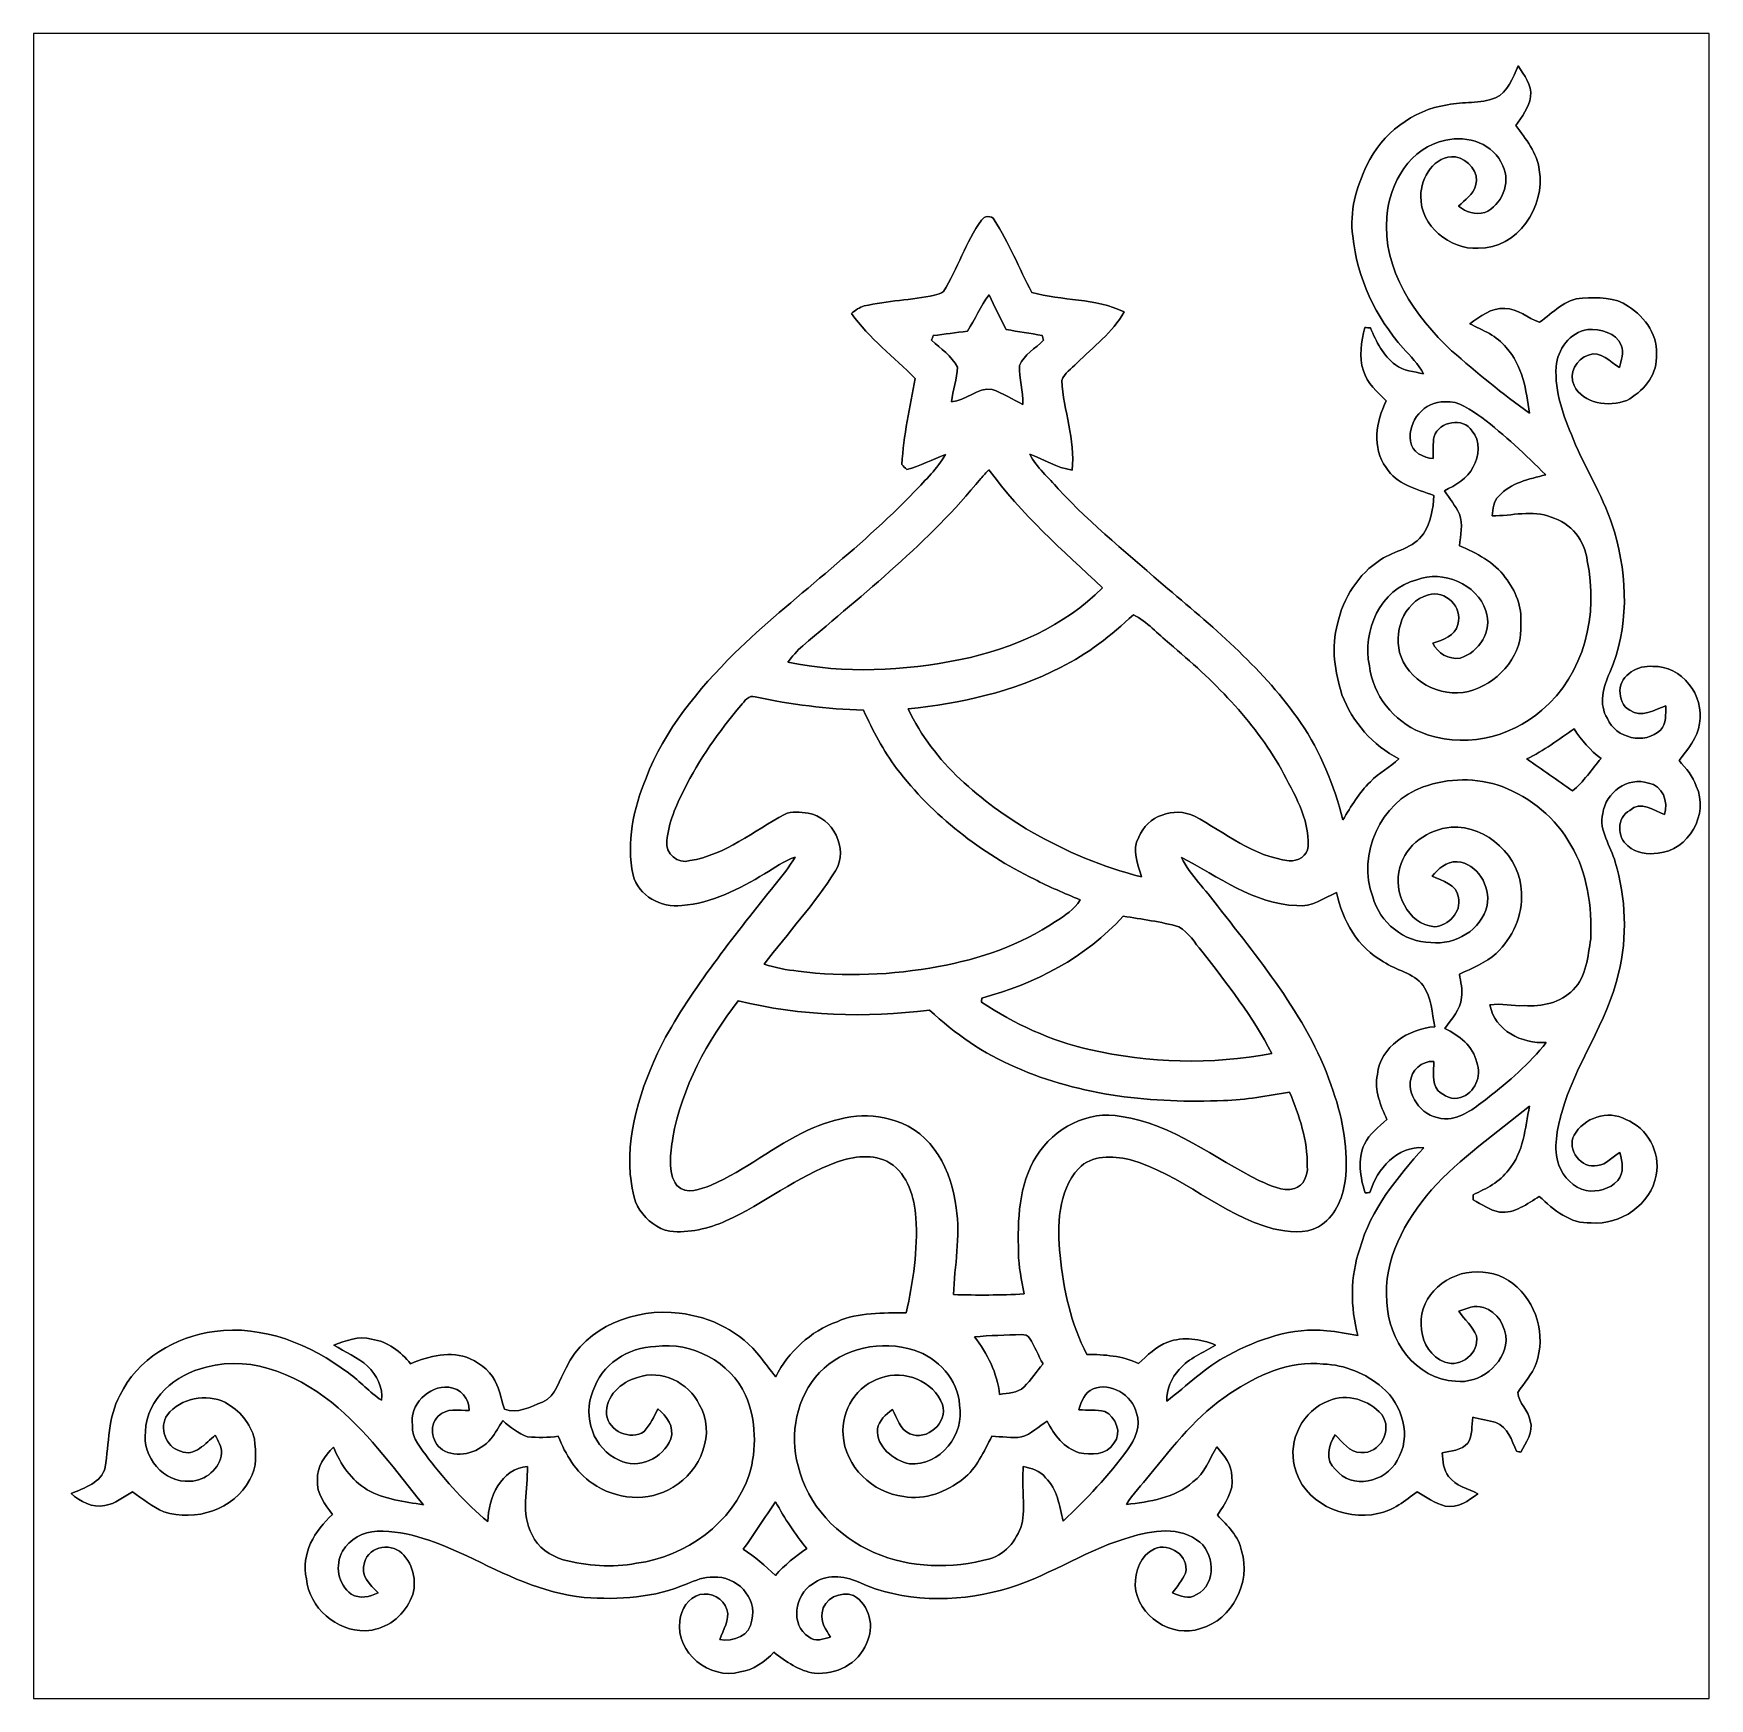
# Model space of a CAD drawing. Header units: centimetres. Extents: x -16.8 to 16.8, y -16.7 to 16.7.
import ezdxf

# ---------------------------------------------------------------- set-up
doc = ezdxf.new("R2010")
doc.units = ezdxf.units.CM
doc.header["$MEASUREMENT"] = 0
doc.layers.add('Layer 1', color=7, linetype='Continuous')

msp = doc.modelspace()

# ---------------------------------------------------------------- linework, layer by layer
at = {"layer": 'Layer 1', "color": 7}
for points, knots in [([(-16.77458, 16.66875), (-16.77458, 16.66875), (16.77458, 16.66875), (16.77458, 16.66875), (16.77458, 16.66875), (16.77458, 16.66875), (16.77458, -16.66875), (16.77458, -16.66875), (16.77458, -16.66875), (16.77458, -16.66875), (-16.77458, -16.66875), (-16.77458, -16.66875), (-16.77458, -16.66875), (-16.77458, -16.66875), (-16.77458, 16.66875), (-16.77458, 16.66875), (-16.77458, 16.66875), (-16.77458, 16.66875), (-16.77458, 16.66875), (-16.77458, 16.66875)], [0, 0, 0, 0, 0.16666667, 0.16666667, 0.16666667, 0.16666667, 0.33333333, 0.33333333, 0.33333333, 0.33333333, 0.5, 0.5, 0.5, 0.5, 0.66666667, 0.66666667, 0.66666667, 0.66666667, 1, 1, 1, 1]), ([(12.49362, 15.37829), (12.18882, 15.25905), (11.8491, 15.30738), (11.53266, 15.23965), (11.53266, 15.23965), (10.83557, 15.13911), (10.22315, 14.66109), (9.91905, 14.03068), (9.91905, 14.03068), (9.71232, 13.59217), (9.56733, 13.09793), (9.63824, 12.60969), (9.63824, 12.60969), (9.72538, 11.7789), (10.09368, 10.98726), (10.64966, 10.36673), (10.64966, 10.36673), (10.789, 10.20127), (10.96222, 10.05699), (11.05147, 9.85485), (11.05147, 9.85485), (10.86273, 9.90212), (10.65036, 9.90671), (10.49408, 10.03441), (10.49408, 10.03441), (10.24996, 10.21821), (10.10567, 10.49549), (9.99384, 10.77242), (9.99384, 10.77242), (9.96597, 10.77489), (9.90988, 10.77948), (9.88201, 10.78159), (9.88201, 10.78159), (9.81075, 10.49972), (9.75466, 10.19775), (9.85167, 9.91482), (9.85167, 9.91482), (9.92399, 9.66646), (10.12896, 9.49007), (10.30852, 9.31651), (10.30852, 9.31651), (10.10708, 8.90199), (10.01607, 8.37706), (10.30499, 7.97842), (10.30499, 7.97842), (10.51101, 7.63905), (10.91777, 7.54733), (11.26278, 7.42103), (11.26278, 7.42103), (11.25326, 7.1561), (11.19822, 6.88093), (11.0557, 6.65409), (11.0557, 6.65409), (10.8585, 6.35917), (10.47821, 6.31825), (10.19881, 6.13551), (10.19881, 6.13551), (9.75395, 5.84623), (9.44386, 5.36716), (9.33309, 4.85069), (9.33309, 4.85069), (9.20044, 4.38221), (9.28229, 3.88232), (9.42164, 3.42583), (9.42164, 3.42583), (9.63366, 2.87902), (10.039, 2.41441), (10.56217, 2.14454), (10.56217, 2.14454), (10.38366, 1.97626), (10.15788, 1.86725), (9.99172, 1.68487), (9.99172, 1.68487), (9.76277, 1.46756), (9.60226, 1.19274), (9.4428, 0.92322), (9.4428, 0.92322), (9.26465, 1.61396), (8.99619, 2.28529), (8.59014, 2.87514), (8.59014, 2.87514), (7.87365, 3.91795), (6.89751, 4.74063), (5.9376, 5.54955), (5.9376, 5.54955), (5.19112, 6.20042), (4.41431, 6.82308), (3.74227, 7.55297), (3.74227, 7.55297), (3.54789, 7.77946), (3.30729, 7.97489), (3.17006, 8.24547), (3.17006, 8.24547), (3.45334, 8.14211), (3.71334, 7.97101), (4.01743, 7.92868), (4.01743, 7.92868), (4.09434, 8.53757), (3.84351, 9.1186), (3.81035, 9.71903), (3.81035, 9.71903), (3.85868, 9.87037), (4.01144, 9.95645), (4.11304, 10.06898), (4.11304, 10.06898), (4.43865, 10.39954), (4.83164, 10.67964), (5.05989, 11.0938), (5.05989, 11.0938), (4.48204, 11.37814), (3.81847, 11.309), (3.21028, 11.48397), (3.21028, 11.48397), (2.95804, 11.96693), (2.75661, 12.47916), (2.45851, 12.93707), (2.45851, 12.93707), (2.40877, 13.03443), (2.25566, 13.01962), (2.20521, 12.92966), (2.20521, 12.92966), (1.88489, 12.49186), (1.7332, 11.95811), (1.44357, 11.50232), (1.44357, 11.50232), (1.39312, 11.4614), (1.32821, 11.44587), (1.26718, 11.42965), (1.26718, 11.42965), (0.80186, 11.32558), (0.32032, 11.32346), (-0.14358, 11.21304), (-0.14358, 11.21304), (-0.24236, 11.19258), (-0.31926, 11.12379), (-0.39688, 11.06382), (-0.39688, 11.06382), (-0.04763, 10.56076), (0.45508, 10.19634), (0.87736, 9.7596), (0.87736, 9.7596), (0.77611, 9.1888), (0.63923, 8.62189), (0.61207, 8.04086), (0.61207, 8.04086), (0.64382, 8.00629), (0.67557, 7.97207), (0.70732, 7.93715), (0.70732, 7.93715), (0.97719, 8.00523), (1.22273, 8.1407), (1.48237, 8.23807), (1.48237, 8.23807), (1.32115, 7.95584), (1.08479, 7.73148), (0.86431, 7.49688), (0.86431, 7.49688), (-0.25471, 6.32742), (-1.57586, 5.37845), (-2.7432, 4.26014), (-2.7432, 4.26014), (-3.4604, 3.53131), (-4.14584, 2.72662), (-4.51168, 1.75824), (-4.51168, 1.75824), (-4.75933, 1.14829), (-4.91314, 0.47272), (-4.77097, -0.18309), (-4.77097, -0.18309), (-4.66302, -0.60219), (-4.20688, -0.84208), (-3.79377, -0.79163), (-3.79377, -0.79163), (-3.19334, -0.74471), (-2.64301, -0.46355), (-2.13678, -0.15522), (-2.13678, -0.15522), (-1.93569, -0.03986), (-1.74837, 0.10548), (-1.52647, 0.17956), (-1.52647, 0.17956), (-1.6383, -0.01764), (-1.784, -0.19191), (-1.92334, -0.36971), (-1.92334, -0.36971), (-2.70616, -1.35114), (-3.50167, -2.33186), (-4.1208, -3.42829), (-4.1208, -3.42829), (-4.55648, -4.26967), (-4.89373, -5.20665), (-4.832, -6.16797), (-4.832, -6.16797), (-4.79319, -6.41209), (-4.77449, -6.67879), (-4.63444, -6.89151), (-4.63444, -6.89151), (-4.49227, -7.0933), (-4.28272, -7.26722), (-4.03507, -7.31379), (-4.03507, -7.31379), (-3.64984, -7.35295), (-3.26249, -7.26264), (-2.91183, -7.10636), (-2.91183, -7.10636), (-2.14948, -6.76275), (-1.48978, -6.21912), (-0.70097, -5.93019), (-0.70097, -5.93019), (-0.36019, -5.81625), (0.0441, -5.7464), (0.36865, -5.94748), (0.36865, -5.94748), (0.73942, -6.17855), (0.85443, -6.6361), (0.89359, -7.0425), (0.89359, -7.0425), (0.92745, -7.68279), (0.84314, -8.3245), (0.69497, -8.9468), (0.69497, -8.9468), (0.23036, -8.95068), (-0.25224, -8.93163), (-0.68615, -9.12389), (-0.68615, -9.12389), (-1.21991, -9.31474), (-1.65735, -9.72502), (-1.91523, -10.22632), (-1.91523, -10.22632), (-2.02177, -10.10109), (-2.11702, -9.96562), (-2.21933, -9.83791), (-2.21933, -9.83791), (-2.60562, -9.33203), (-3.21733, -9.02088), (-3.84563, -8.95456), (-3.84563, -8.95456), (-4.71946, -8.84273), (-5.71394, -9.21597), (-6.10941, -10.0457), (-6.10941, -10.0457), (-6.25299, -10.28488), (-6.30308, -10.61685), (-6.58742, -10.73467), (-6.58742, -10.73467), (-6.81602, -10.82216), (-7.09507, -10.98374), (-7.34272, -10.87614), (-7.34272, -10.87614), (-7.40974, -10.71915), (-7.41927, -10.54276), (-7.49688, -10.38931), (-7.49688, -10.38931), (-7.58543, -10.14412), (-7.80768, -9.97902), (-8.03099, -9.86472), (-8.03099, -9.86472), (-8.41728, -9.70139), (-8.85437, -9.8044), (-9.22443, -9.96738), (-9.22443, -9.96738), (-9.42587, -9.72891), (-9.68234, -9.51301), (-10.00478, -9.47632), (-10.00478, -9.47632), (-10.26478, -9.39271), (-10.5216, -9.51195), (-10.7636, -9.59309), (-10.7636, -9.59309), (-10.53677, -9.73208), (-10.28524, -9.83474), (-10.08556, -10.01536), (-10.08556, -10.01536), (-9.90141, -10.18857), (-9.7723, -10.44011), (-9.80793, -10.69834), (-9.80793, -10.69834), (-10.04464, -10.53641), (-10.23549, -10.31804), (-10.46833, -10.15083), (-10.46833, -10.15083), (-11.22751, -9.57792), (-12.18671, -9.18633), (-13.15261, -9.31862), (-13.15261, -9.31862), (-13.93084, -9.42728), (-14.70307, -9.87037), (-15.04491, -10.60132), (-15.04491, -10.60132), (-15.28904, -11.03736), (-15.26293, -11.55876), (-15.33701, -12.03784), (-15.33701, -12.03784), (-15.41074, -12.35498), (-15.76211, -12.45094), (-16.02317, -12.56594), (-16.02317, -12.56594), (-15.84008, -12.72787), (-15.59701, -12.8591), (-15.34407, -12.80301), (-15.34407, -12.80301), (-15.13523, -12.77585), (-14.97083, -12.63086), (-14.79479, -12.5282), (-14.79479, -12.5282), (-14.59089, -12.67072), (-14.39757, -12.83652), (-14.16473, -12.93036), (-14.16473, -12.93036), (-13.53679, -13.13321), (-12.75856, -12.89015), (-12.44424, -12.28654), (-12.44424, -12.28654), (-12.29078, -12.0456), (-12.32218, -11.74009), (-12.35287, -11.47092), (-12.35287, -11.47092), (-12.42166, -11.15766), (-12.65731, -10.89589), (-12.93389, -10.74455), (-12.93389, -10.74455), (-13.31348, -10.54982), (-13.82959, -10.65389), (-14.09488, -10.98797), (-14.09488, -10.98797), (-14.26951, -11.23879), (-14.13334, -11.64308), (-13.83171, -11.71469), (-13.83171, -11.71469), (-13.54808, -11.84875), (-13.33147, -11.54853), (-13.13568, -11.39931), (-13.13568, -11.39931), (-13.07888, -11.5122), (-13.0048, -11.62826), (-13.00974, -11.75949), (-13.00974, -11.75949), (-13.03867, -12.06853), (-13.33535, -12.31124), (-13.63909, -12.31971), (-13.63909, -12.31971), (-14.16121, -12.35781), (-14.60923, -11.83146), (-14.53233, -11.32134), (-14.53233, -11.32134), (-14.5161, -10.66588), (-13.92061, -10.17129), (-13.31771, -10.03547), (-13.31771, -10.03547), (-12.35781, -9.77406), (-11.38873, -10.23408), (-10.67294, -10.84933), (-10.67294, -10.84933), (-10.01924, -11.41554), (-9.51406, -12.12427), (-8.96938, -12.78961), (-8.96938, -12.78961), (-9.34967, -12.72505), (-9.75184, -12.68483), (-10.09227, -12.48869), (-10.09227, -12.48869), (-10.41224, -12.29642), (-10.63343, -11.97928), (-10.76607, -11.63567), (-10.76607, -11.63567), (-10.94528, -11.80606), (-11.1065, -12.03466), (-11.08957, -12.29395), (-11.08957, -12.29395), (-11.11074, -12.56489), (-10.93682, -12.7829), (-10.78618, -12.9861), (-10.78618, -12.9861), (-11.14778, -13.3036), (-11.42153, -13.77386), (-11.31217, -14.27092), (-11.31217, -14.27092), (-11.25502, -14.85336), (-10.71069, -15.32678), (-10.13037, -15.31161), (-10.13037, -15.31161), (-9.76806, -15.29997), (-9.43116, -15.0809), (-9.26289, -14.76199), (-9.26289, -14.76199), (-9.0745, -14.47094), (-9.13412, -14.05643), (-9.35743, -13.80243), (-9.35743, -13.80243), (-9.56663, -13.54208), (-10.06122, -13.59852), (-10.14836, -13.94813), (-10.14836, -13.94813), (-10.24396, -14.20389), (-10.03582, -14.3951), (-9.87531, -14.55491), (-9.87531, -14.55491), (-10.04394, -14.63357), (-10.23973, -14.68226), (-10.414, -14.57784), (-10.414, -14.57784), (-10.67788, -14.38734), (-10.74667, -13.99681), (-10.58792, -13.71847), (-10.58792, -13.71847), (-10.44681, -13.47646), (-10.17199, -13.33147), (-9.89542, -13.31912), (-9.89542, -13.31912), (-9.26006, -13.30501), (-8.66422, -13.55372), (-8.09731, -13.81196), (-8.09731, -13.81196), (-7.35048, -14.17708), (-6.59095, -14.56478), (-5.74957, -14.64451), (-5.74957, -14.64451), (-5.05707, -14.69813), (-4.33458, -14.65192), (-3.69006, -14.37358), (-3.69006, -14.37358), (-3.52072, -14.30408), (-3.34786, -14.22435), (-3.15842, -14.24199), (-3.15842, -14.24199), (-2.7118, -14.20495), (-2.27118, -14.64592), (-2.39571, -15.10136), (-2.39571, -15.10136), (-2.41194, -15.40863), (-2.77036, -15.54092), (-3.03601, -15.48694), (-3.03601, -15.48694), (-2.96968, -15.29115), (-2.82716, -15.10383), (-2.89101, -14.88475), (-2.89101, -14.88475), (-2.9591, -14.66709), (-3.2131, -14.53656), (-3.43394, -14.58912), (-3.43394, -14.58912), (-3.66536, -14.65192), (-3.81388, -14.88616), (-3.83223, -15.11547), (-3.83223, -15.11547), (-3.92994, -15.7547), (-3.22862, -16.30257), (-2.62819, -16.13676), (-2.62819, -16.13676), (-2.3562, -16.10431), (-2.13924, -15.92721), (-1.9498, -15.74447), (-1.9498, -15.74447), (-1.70674, -15.92968), (-1.44674, -16.12018), (-1.13524, -16.16393), (-1.13524, -16.16393), (-0.71332, -16.19885), (-0.25365, -15.97801), (-0.09948, -15.56561), (-0.09948, -15.56561), (0.07373, -15.24564), (-0.03493, -14.7888), (-0.35736, -14.60959), (-0.35736, -14.60959), (-0.60748, -14.50446), (-0.96591, -14.66709), (-0.98637, -14.9546), (-0.98637, -14.9546), (-1.02376, -15.14052), (-0.90593, -15.29574), (-0.81492, -15.44285), (-0.81492, -15.44285), (-0.96097, -15.47354), (-1.12395, -15.55044), (-1.25201, -15.43332), (-1.25201, -15.43332), (-1.6323, -15.20084), (-1.53211, -14.59124), (-1.18039, -14.37816), (-1.18039, -14.37816), (-0.91511, -14.17955), (-0.55174, -14.20283), (-0.26353, -14.33583), (-0.26353, -14.33583), (0.63112, -14.74294), (1.66829, -14.75281), (2.60632, -14.49846), (2.60632, -14.49846), (3.47416, -14.26916), (4.21887, -13.73681), (5.07259, -13.47117), (5.07259, -13.47117), (5.52591, -13.32371), (6.08789, -13.19883), (6.50981, -13.49199), (6.50981, -13.49199), (6.88411, -13.71741), (6.92256, -14.38628), (6.5084, -14.58666), (6.5084, -14.58666), (6.35811, -14.69813), (6.17961, -14.61629), (6.03003, -14.55455), (6.03003, -14.55455), (6.12211, -14.42579), (6.22371, -14.30196), (6.29038, -14.15732), (6.29038, -14.15732), (6.37011, -13.82148), (5.96547, -13.53256), (5.66561, -13.67367), (5.66561, -13.67367), (5.39432, -13.79961), (5.27015, -14.12275), (5.28461, -14.40815), (5.28461, -14.40815), (5.31354, -15.02022), (6.02015, -15.46789), (6.59165, -15.27034), (6.59165, -15.27034), (7.22877, -15.08513), (7.60659, -14.345), (7.41327, -13.71353), (7.41327, -13.71353), (7.35259, -13.4172), (7.13317, -13.20447), (6.92785, -13.00057), (6.92785, -13.00057), (7.07143, -12.76703), (7.27216, -12.52114), (7.21466, -12.2241), (7.21466, -12.2241), (7.22559, -11.98774), (7.05908, -11.79901), (6.91409, -11.63179), (6.91409, -11.63179), (6.76346, -11.87027), (6.68549, -12.16519), (6.43961, -12.33064), (6.43961, -12.33064), (6.07413, -12.65908), (5.57318, -12.72505), (5.10646, -12.78572), (5.10646, -12.78572), (5.23346, -12.57088), (5.41196, -12.39308), (5.56719, -12.19976), (5.56719, -12.19976), (6.05296, -11.60886), (6.52639, -10.98374), (7.17832, -10.56534), (7.17832, -10.56534), (7.72372, -10.19598), (8.37424, -9.8993), (9.04804, -9.97268), (9.04804, -9.97268), (9.47984, -9.98608), (9.90318, -10.16071), (10.22985, -10.44187), (10.22985, -10.44187), (10.63696, -10.78759), (10.8271, -11.43247), (10.52442, -11.90272), (10.52442, -11.90272), (10.30605, -12.3384), (9.60826, -12.49609), (9.29534, -12.08264), (9.29534, -12.08264), (9.06956, -11.9059), (9.15352, -11.59475), (9.2837, -11.38661), (9.2837, -11.38661), (9.43257, -11.52842), (9.57016, -11.74468), (9.80158, -11.74362), (9.80158, -11.74362), (10.18399, -11.7796), (10.44787, -11.28642), (10.21715, -10.98585), (10.21715, -10.98585), (9.97091, -10.68987), (9.519, -10.54982), (9.15599, -10.70928), (9.15599, -10.70928), (8.64623, -10.89589), (8.33473, -11.49667), (8.47337, -12.02408), (8.47337, -12.02408), (8.63106, -12.73457), (9.4682, -13.12651), (10.14342, -12.96423), (10.14342, -12.96423), (10.4454, -12.91096), (10.68634, -12.7067), (10.92447, -12.5289), (10.92447, -12.5289), (11.10615, -12.63509), (11.28183, -12.7635), (11.48821, -12.81606), (11.48821, -12.81606), (11.73797, -12.86193), (11.95564, -12.71164), (12.14402, -12.56912), (12.14402, -12.56912), (11.93941, -12.4714), (11.69952, -12.40896), (11.55524, -12.22199), (11.55524, -12.22199), (11.4487, -12.08758), (11.44623, -11.91401), (11.42506, -11.75244), (11.42506, -11.75244), (11.60392, -11.71328), (11.81241, -11.69987), (11.9447, -11.55594), (11.9447, -11.55594), (12.04454, -11.40425), (12.01244, -11.2074), (12.04419, -11.03595), (12.04419, -11.03595), (12.15849, -11.06241), (12.38673, -11.11497), (12.50103, -11.14143), (12.50103, -11.14143), (12.74374, -11.23809), (12.82312, -11.4995), (12.91378, -11.71998), (12.91378, -11.71998), (12.93707, -11.72386), (12.98293, -11.73162), (13.00621, -11.73551), (13.00621, -11.73551), (13.10252, -11.54042), (13.25845, -11.34251), (13.19248, -11.11074), (13.19248, -11.11074), (13.15649, -10.90224), (12.95929, -10.75373), (12.94165, -10.54312), (12.94165, -10.54312), (13.06336, -10.34909), (13.23481, -10.18222), (13.31031, -9.96174), (13.31031, -9.96174), (13.5068, -9.40329), (13.31912, -8.72067), (12.84323, -8.36189), (12.84323, -8.36189), (12.38709, -7.99571), (11.64272, -8.06097), (11.26137, -8.50971), (11.26137, -8.50971), (10.86485, -8.89847), (10.92059, -9.72256), (11.48292, -9.93211), (11.48292, -9.93211), (11.80747, -10.05558), (12.17401, -9.74654), (12.11545, -9.40858), (12.11545, -9.40858), (12.04136, -9.21491), (11.87415, -9.08614), (11.76479, -8.91575), (11.76479, -8.91575), (11.91895, -8.86143), (12.08793, -8.77464), (12.25268, -8.84202), (12.25268, -8.84202), (12.53984, -8.91716), (12.70353, -9.22338), (12.70988, -9.50383), (12.70988, -9.50383), (12.66931, -9.99137), (12.1793, -10.37308), (11.69564, -10.31804), (11.69564, -10.31804), (10.89589, -10.281), (10.34097, -9.4802), (10.32122, -8.73054), (10.32122, -8.73054), (10.24255, -7.88564), (10.68246, -7.1053), (11.2141, -6.48652), (11.2141, -6.48652), (11.7923, -5.84412), (12.51338, -5.35623), (13.17625, -4.80801), (13.17625, -4.80801), (13.08911, -5.24898), (13.0616, -5.73088), (12.75468, -6.08718), (12.75468, -6.08718), (12.58323, -6.32813), (12.30947, -6.45866), (12.05018, -6.58389), (12.05018, -6.58389), (12.04948, -6.60894), (12.04842, -6.65903), (12.04807, -6.68373), (12.04807, -6.68373), (12.21987, -6.77404), (12.38497, -6.89151), (12.57794, -6.92997), (12.57794, -6.92997), (12.88274, -6.96948), (13.12686, -6.75711), (13.37345, -6.61705), (13.37345, -6.61705), (13.65673, -6.8834), (13.99469, -7.17338), (14.41097, -7.1441), (14.41097, -7.1441), (14.99799, -7.19914), (15.60689, -6.77686), (15.71307, -6.19019), (15.71307, -6.19019), (15.80056, -5.72876), (15.54021, -5.24933), (15.10665, -5.07436), (15.10665, -5.07436), (14.74999, -4.87892), (14.25998, -5.03978), (14.06948, -5.39115), (14.06948, -5.39115), (13.91567, -5.67408), (14.2173, -6.0766), (14.53762, -5.99616), (14.53762, -5.99616), (14.71824, -5.97958), (14.83431, -5.82083), (14.98459, -5.73828), (14.98459, -5.73828), (15.03856, -5.91926), (15.07631, -6.14362), (14.94226, -6.29849), (14.94226, -6.29849), (14.7895, -6.47241), (14.5355, -6.53203), (14.31219, -6.50064), (14.31219, -6.50064), (14.05537, -6.43996), (13.85817, -6.23076), (13.76468, -5.99052), (13.76468, -5.99052), (13.64297, -5.64727), (13.73152, -5.27156), (13.8243, -4.93289), (13.8243, -4.93289), (14.08889, -3.95993), (14.73906, -3.13796), (14.95813, -2.14983), (14.95813, -2.14983), (15.14546, -1.41887), (15.10347, -0.641), (14.89357, 0.07973), (14.89357, 0.07973), (14.80855, 0.40181), (14.5602, 0.70485), (14.64204, 1.05339), (14.64204, 1.05339), (14.70589, 1.46791), (15.14016, 1.79423), (15.56067, 1.66053), (15.56067, 1.66053), (15.84607, 1.61572), (15.9579, 1.28199), (15.8817, 1.02941), (15.8817, 1.02941), (15.66545, 1.11478), (15.3991, 1.3148), (15.18638, 1.11231), (15.18638, 1.11231), (14.91862, 0.97719), (14.92285, 0.57256), (15.14863, 0.40181), (15.14863, 0.40181), (15.31302, 0.25753), (15.54092, 0.21978), (15.75082, 0.25753), (15.75082, 0.25753), (16.35866, 0.30798), (16.78023, 1.04493), (16.51564, 1.59526), (16.51564, 1.59526), (16.45391, 1.79846), (16.30751, 1.95545), (16.17063, 2.11032), (16.17063, 2.11032), (16.33608, 2.33786), (16.54951, 2.56258), (16.57914, 2.85574), (16.57914, 2.85574), (16.69062, 3.40854), (16.22002, 4.0199), (15.64569, 3.99556), (15.64569, 3.99556), (15.35077, 4.02907), (15.00082, 3.82834), (14.98353, 3.51226), (14.98353, 3.51226), (15.00434, 3.36656), (15.02657, 3.18558), (15.18567, 3.12103), (15.18567, 3.12103), (15.40722, 2.94675), (15.68168, 3.13549), (15.9071, 3.20816), (15.9071, 3.20816), (15.89687, 3.042), (15.92897, 2.85186), (15.79845, 2.72309), (15.79845, 2.72309), (15.48871, 2.42147), (14.89992, 2.55411), (14.73729, 2.95346), (14.73729, 2.95346), (14.55491, 3.23674), (14.65474, 3.59304), (14.78456, 3.87562), (14.78456, 3.87562), (15.16803, 4.76144), (15.14722, 5.77427), (14.87629, 6.68796), (14.87629, 6.68796), (14.69072, 7.34624), (14.31008, 7.92233), (14.05114, 8.55063), (14.05114, 8.55063), (13.85817, 9.00783), (13.67931, 9.49219), (13.71071, 9.99772), (13.71071, 9.99772), (13.73399, 10.33921), (13.98834, 10.69128), (14.34147, 10.74032), (14.34147, 10.74032), (14.58807, 10.7502), (14.91474, 10.68917), (15.01281, 10.42599), (15.01281, 10.42599), (15.08231, 10.28241), (15.00329, 10.12578), (14.97824, 9.97938), (14.97824, 9.97938), (14.78456, 10.09262), (14.60853, 10.32757), (14.35664, 10.23126), (14.35664, 10.23126), (14.11358, 10.15365), (13.95448, 9.86896), (14.06842, 9.62413), (14.06842, 9.62413), (14.25152, 9.24701), (14.76516, 9.18281), (15.12394, 9.32392), (15.12394, 9.32392), (15.43826, 9.49078), (15.71907, 9.80511), (15.71625, 10.1787), (15.71625, 10.1787), (15.77093, 10.59991), (15.49717, 10.99009), (15.15604, 11.20563), (15.15604, 11.20563), (14.89287, 11.39578), (14.54573, 11.3852), (14.23811, 11.37144), (14.23811, 11.37144), (13.88322, 11.35415), (13.64968, 11.07511), (13.37804, 10.88954), (13.37804, 10.88954), (13.14168, 10.96398), (12.94483, 11.16295), (12.68448, 11.16542), (12.68448, 11.16542), (12.41284, 11.17635), (12.18777, 11.00914), (11.98104, 10.85779), (11.98104, 10.85779), (12.23716, 10.72162), (12.52926, 10.6239), (12.70776, 10.38013), (12.70776, 10.38013), (13.04043, 10.02136), (13.1124, 9.52959), (13.17696, 9.06604), (13.17696, 9.06604), (12.63368, 9.45021), (12.12462, 9.88236), (11.61838, 10.31346), (11.61838, 10.31346), (10.89131, 11.00455), (10.22244, 11.94329), (10.32334, 12.99916), (10.32334, 12.99916), (10.36179, 13.67261), (10.79747, 14.40004), (11.49844, 14.53197), (11.49844, 14.53197), (11.93447, 14.64063), (12.47105, 14.46001), (12.63967, 14.01621), (12.63967, 14.01621), (12.81677, 13.67472), (12.6178, 13.23305), (12.27949, 13.08312), (12.27949, 13.08312), (12.08969, 13.03408), (11.89955, 13.09017), (11.75773, 13.21506), (11.75773, 13.21506), (11.88156, 13.33888), (12.05089, 13.44436), (12.09816, 13.62216), (12.09816, 13.62216), (12.18389, 13.88639), (11.94611, 14.15521), (11.69458, 14.19789), (11.69458, 14.19789), (11.27513, 14.23423), (10.99891, 13.78691), (10.99996, 13.41155), (10.99996, 13.41155), (10.9915, 12.81712), (11.57746, 12.33876), (12.15214, 12.36804), (12.15214, 12.36804), (12.93319, 12.35357), (13.50433, 13.20659), (13.37063, 13.93719), (13.37063, 13.93719), (13.33324, 14.28432), (13.10146, 14.5542), (12.90532, 14.82513), (12.90532, 14.82513), (13.01821, 15.00752), (13.17554, 15.18179), (13.19742, 15.40404), (13.19742, 15.40404), (13.23269, 15.64217), (13.07112, 15.83231), (12.95294, 16.01858), (12.95294, 16.01858), (12.8337, 15.78398), (12.75539, 15.49859), (12.49362, 15.37829)], [0, 0, 0, 0, 0.00420168, 0.00420168, 0.00420168, 0.00420168, 0.00840336, 0.00840336, 0.00840336, 0.00840336, 0.01260504, 0.01260504, 0.01260504, 0.01260504, 0.01680672, 0.01680672, 0.01680672, 0.01680672, 0.0210084, 0.0210084, 0.0210084, 0.0210084, 0.02521008, 0.02521008, 0.02521008, 0.02521008, 0.02941176, 0.02941176, 0.02941176, 0.02941176, 0.03361345, 0.03361345, 0.03361345, 0.03361345, 0.03781513, 0.03781513, 0.03781513, 0.03781513, 0.04201681, 0.04201681, 0.04201681, 0.04201681, 0.04621849, 0.04621849, 0.04621849, 0.04621849, 0.05042017, 0.05042017, 0.05042017, 0.05042017, 0.05462185, 0.05462185, 0.05462185, 0.05462185, 0.05882353, 0.05882353, 0.05882353, 0.05882353, 0.06302521, 0.06302521, 0.06302521, 0.06302521, 0.06722689, 0.06722689, 0.06722689, 0.06722689, 0.07142857, 0.07142857, 0.07142857, 0.07142857, 0.07563025, 0.07563025, 0.07563025, 0.07563025, 0.07983193, 0.07983193, 0.07983193, 0.07983193, 0.08403361, 0.08403361, 0.08403361, 0.08403361, 0.08823529, 0.08823529, 0.08823529, 0.08823529, 0.09243697, 0.09243697, 0.09243697, 0.09243697, 0.09663866, 0.09663866, 0.09663866, 0.09663866, 0.10084034, 0.10084034, 0.10084034, 0.10084034, 0.10504202, 0.10504202, 0.10504202, 0.10504202, 0.1092437, 0.1092437, 0.1092437, 0.1092437, 0.11344538, 0.11344538, 0.11344538, 0.11344538, 0.11764706, 0.11764706, 0.11764706, 0.11764706, 0.12184874, 0.12184874, 0.12184874, 0.12184874, 0.12605042, 0.12605042, 0.12605042, 0.12605042, 0.1302521, 0.1302521, 0.1302521, 0.1302521, 0.13445378, 0.13445378, 0.13445378, 0.13445378, 0.13865546, 0.13865546, 0.13865546, 0.13865546, 0.14285714, 0.14285714, 0.14285714, 0.14285714, 0.14705882, 0.14705882, 0.14705882, 0.14705882, 0.1512605, 0.1512605, 0.1512605, 0.1512605, 0.15546218, 0.15546218, 0.15546218, 0.15546218, 0.15966387, 0.15966387, 0.15966387, 0.15966387, 0.16386555, 0.16386555, 0.16386555, 0.16386555, 0.16806723, 0.16806723, 0.16806723, 0.16806723, 0.17226891, 0.17226891, 0.17226891, 0.17226891, 0.17647059, 0.17647059, 0.17647059, 0.17647059, 0.18067227, 0.18067227, 0.18067227, 0.18067227, 0.18487395, 0.18487395, 0.18487395, 0.18487395, 0.18907563, 0.18907563, 0.18907563, 0.18907563, 0.19327731, 0.19327731, 0.19327731, 0.19327731, 0.19747899, 0.19747899, 0.19747899, 0.19747899, 0.20168067, 0.20168067, 0.20168067, 0.20168067, 0.20588235, 0.20588235, 0.20588235, 0.20588235, 0.21008403, 0.21008403, 0.21008403, 0.21008403, 0.21428571, 0.21428571, 0.21428571, 0.21428571, 0.21848739, 0.21848739, 0.21848739, 0.21848739, 0.22268908, 0.22268908, 0.22268908, 0.22268908, 0.22689076, 0.22689076, 0.22689076, 0.22689076, 0.23109244, 0.23109244, 0.23109244, 0.23109244, 0.23529412, 0.23529412, 0.23529412, 0.23529412, 0.2394958, 0.2394958, 0.2394958, 0.2394958, 0.24369748, 0.24369748, 0.24369748, 0.24369748, 0.24789916, 0.24789916, 0.24789916, 0.24789916, 0.25210084, 0.25210084, 0.25210084, 0.25210084, 0.25630252, 0.25630252, 0.25630252, 0.25630252, 0.2605042, 0.2605042, 0.2605042, 0.2605042, 0.26470588, 0.26470588, 0.26470588, 0.26470588, 0.26890756, 0.26890756, 0.26890756, 0.26890756, 0.27310924, 0.27310924, 0.27310924, 0.27310924, 0.27731092, 0.27731092, 0.27731092, 0.27731092, 0.28151261, 0.28151261, 0.28151261, 0.28151261, 0.28571429, 0.28571429, 0.28571429, 0.28571429, 0.28991597, 0.28991597, 0.28991597, 0.28991597, 0.29411765, 0.29411765, 0.29411765, 0.29411765, 0.29831933, 0.29831933, 0.29831933, 0.29831933, 0.30252101, 0.30252101, 0.30252101, 0.30252101, 0.30672269, 0.30672269, 0.30672269, 0.30672269, 0.31092437, 0.31092437, 0.31092437, 0.31092437, 0.31512605, 0.31512605, 0.31512605, 0.31512605, 0.31932773, 0.31932773, 0.31932773, 0.31932773, 0.32352941, 0.32352941, 0.32352941, 0.32352941, 0.32773109, 0.32773109, 0.32773109, 0.32773109, 0.33193277, 0.33193277, 0.33193277, 0.33193277, 0.33613445, 0.33613445, 0.33613445, 0.33613445, 0.34033613, 0.34033613, 0.34033613, 0.34033613, 0.34453782, 0.34453782, 0.34453782, 0.34453782, 0.3487395, 0.3487395, 0.3487395, 0.3487395, 0.35294118, 0.35294118, 0.35294118, 0.35294118, 0.35714286, 0.35714286, 0.35714286, 0.35714286, 0.36134454, 0.36134454, 0.36134454, 0.36134454, 0.36554622, 0.36554622, 0.36554622, 0.36554622, 0.3697479, 0.3697479, 0.3697479, 0.3697479, 0.37394958, 0.37394958, 0.37394958, 0.37394958, 0.37815126, 0.37815126, 0.37815126, 0.37815126, 0.38235294, 0.38235294, 0.38235294, 0.38235294, 0.38655462, 0.38655462, 0.38655462, 0.38655462, 0.3907563, 0.3907563, 0.3907563, 0.3907563, 0.39495798, 0.39495798, 0.39495798, 0.39495798, 0.39915966, 0.39915966, 0.39915966, 0.39915966, 0.40336134, 0.40336134, 0.40336134, 0.40336134, 0.40756303, 0.40756303, 0.40756303, 0.40756303, 0.41176471, 0.41176471, 0.41176471, 0.41176471, 0.41596639, 0.41596639, 0.41596639, 0.41596639, 0.42016807, 0.42016807, 0.42016807, 0.42016807, 0.42436975, 0.42436975, 0.42436975, 0.42436975, 0.42857143, 0.42857143, 0.42857143, 0.42857143, 0.43277311, 0.43277311, 0.43277311, 0.43277311, 0.43697479, 0.43697479, 0.43697479, 0.43697479, 0.44117647, 0.44117647, 0.44117647, 0.44117647, 0.44537815, 0.44537815, 0.44537815, 0.44537815, 0.44957983, 0.44957983, 0.44957983, 0.44957983, 0.45378151, 0.45378151, 0.45378151, 0.45378151, 0.45798319, 0.45798319, 0.45798319, 0.45798319, 0.46218487, 0.46218487, 0.46218487, 0.46218487, 0.46638655, 0.46638655, 0.46638655, 0.46638655, 0.47058824, 0.47058824, 0.47058824, 0.47058824, 0.47478992, 0.47478992, 0.47478992, 0.47478992, 0.4789916, 0.4789916, 0.4789916, 0.4789916, 0.48319328, 0.48319328, 0.48319328, 0.48319328, 0.48739496, 0.48739496, 0.48739496, 0.48739496, 0.49159664, 0.49159664, 0.49159664, 0.49159664, 0.49579832, 0.49579832, 0.49579832, 0.49579832, 0.5, 0.5, 0.5, 0.5, 0.50420168, 0.50420168, 0.50420168, 0.50420168, 0.50840336, 0.50840336, 0.50840336, 0.50840336, 0.51260504, 0.51260504, 0.51260504, 0.51260504, 0.51680672, 0.51680672, 0.51680672, 0.51680672, 0.5210084, 0.5210084, 0.5210084, 0.5210084, 0.52521008, 0.52521008, 0.52521008, 0.52521008, 0.52941176, 0.52941176, 0.52941176, 0.52941176, 0.53361345, 0.53361345, 0.53361345, 0.53361345, 0.53781513, 0.53781513, 0.53781513, 0.53781513, 0.54201681, 0.54201681, 0.54201681, 0.54201681, 0.54621849, 0.54621849, 0.54621849, 0.54621849, 0.55042017, 0.55042017, 0.55042017, 0.55042017, 0.55462185, 0.55462185, 0.55462185, 0.55462185, 0.55882353, 0.55882353, 0.55882353, 0.55882353, 0.56302521, 0.56302521, 0.56302521, 0.56302521, 0.56722689, 0.56722689, 0.56722689, 0.56722689, 0.57142857, 0.57142857, 0.57142857, 0.57142857, 0.57563025, 0.57563025, 0.57563025, 0.57563025, 0.57983193, 0.57983193, 0.57983193, 0.57983193, 0.58403361, 0.58403361, 0.58403361, 0.58403361, 0.58823529, 0.58823529, 0.58823529, 0.58823529, 0.59243697, 0.59243697, 0.59243697, 0.59243697, 0.59663866, 0.59663866, 0.59663866, 0.59663866, 0.60084034, 0.60084034, 0.60084034, 0.60084034, 0.60504202, 0.60504202, 0.60504202, 0.60504202, 0.6092437, 0.6092437, 0.6092437, 0.6092437, 0.61344538, 0.61344538, 0.61344538, 0.61344538, 0.61764706, 0.61764706, 0.61764706, 0.61764706, 0.62184874, 0.62184874, 0.62184874, 0.62184874, 0.62605042, 0.62605042, 0.62605042, 0.62605042, 0.6302521, 0.6302521, 0.6302521, 0.6302521, 0.63445378, 0.63445378, 0.63445378, 0.63445378, 0.63865546, 0.63865546, 0.63865546, 0.63865546, 0.64285714, 0.64285714, 0.64285714, 0.64285714, 0.64705882, 0.64705882, 0.64705882, 0.64705882, 0.6512605, 0.6512605, 0.6512605, 0.6512605, 0.65546218, 0.65546218, 0.65546218, 0.65546218, 0.65966387, 0.65966387, 0.65966387, 0.65966387, 0.66386555, 0.66386555, 0.66386555, 0.66386555, 0.66806723, 0.66806723, 0.66806723, 0.66806723, 0.67226891, 0.67226891, 0.67226891, 0.67226891, 0.67647059, 0.67647059, 0.67647059, 0.67647059, 0.68067227, 0.68067227, 0.68067227, 0.68067227, 0.68487395, 0.68487395, 0.68487395, 0.68487395, 0.68907563, 0.68907563, 0.68907563, 0.68907563, 0.69327731, 0.69327731, 0.69327731, 0.69327731, 0.69747899, 0.69747899, 0.69747899, 0.69747899, 0.70168067, 0.70168067, 0.70168067, 0.70168067, 0.70588235, 0.70588235, 0.70588235, 0.70588235, 0.71008403, 0.71008403, 0.71008403, 0.71008403, 0.71428571, 0.71428571, 0.71428571, 0.71428571, 0.71848739, 0.71848739, 0.71848739, 0.71848739, 0.72268908, 0.72268908, 0.72268908, 0.72268908, 0.72689076, 0.72689076, 0.72689076, 0.72689076, 0.73109244, 0.73109244, 0.73109244, 0.73109244, 0.73529412, 0.73529412, 0.73529412, 0.73529412, 0.7394958, 0.7394958, 0.7394958, 0.7394958, 0.74369748, 0.74369748, 0.74369748, 0.74369748, 0.74789916, 0.74789916, 0.74789916, 0.74789916, 0.75210084, 0.75210084, 0.75210084, 0.75210084, 0.75630252, 0.75630252, 0.75630252, 0.75630252, 0.7605042, 0.7605042, 0.7605042, 0.7605042, 0.76470588, 0.76470588, 0.76470588, 0.76470588, 0.76890756, 0.76890756, 0.76890756, 0.76890756, 0.77310924, 0.77310924, 0.77310924, 0.77310924, 0.77731092, 0.77731092, 0.77731092, 0.77731092, 0.78151261, 0.78151261, 0.78151261, 0.78151261, 0.78571429, 0.78571429, 0.78571429, 0.78571429, 0.78991597, 0.78991597, 0.78991597, 0.78991597, 0.79411765, 0.79411765, 0.79411765, 0.79411765, 0.79831933, 0.79831933, 0.79831933, 0.79831933, 0.80252101, 0.80252101, 0.80252101, 0.80252101, 0.80672269, 0.80672269, 0.80672269, 0.80672269, 0.81092437, 0.81092437, 0.81092437, 0.81092437, 0.81512605, 0.81512605, 0.81512605, 0.81512605, 0.81932773, 0.81932773, 0.81932773, 0.81932773, 0.82352941, 0.82352941, 0.82352941, 0.82352941, 0.82773109, 0.82773109, 0.82773109, 0.82773109, 0.83193277, 0.83193277, 0.83193277, 0.83193277, 0.83613445, 0.83613445, 0.83613445, 0.83613445, 0.84033613, 0.84033613, 0.84033613, 0.84033613, 0.84453782, 0.84453782, 0.84453782, 0.84453782, 0.8487395, 0.8487395, 0.8487395, 0.8487395, 0.85294118, 0.85294118, 0.85294118, 0.85294118, 0.85714286, 0.85714286, 0.85714286, 0.85714286, 0.86134454, 0.86134454, 0.86134454, 0.86134454, 0.86554622, 0.86554622, 0.86554622, 0.86554622, 0.8697479, 0.8697479, 0.8697479, 0.8697479, 0.87394958, 0.87394958, 0.87394958, 0.87394958, 0.87815126, 0.87815126, 0.87815126, 0.87815126, 0.88235294, 0.88235294, 0.88235294, 0.88235294, 0.88655462, 0.88655462, 0.88655462, 0.88655462, 0.8907563, 0.8907563, 0.8907563, 0.8907563, 0.89495798, 0.89495798, 0.89495798, 0.89495798, 0.89915966, 0.89915966, 0.89915966, 0.89915966, 0.90336134, 0.90336134, 0.90336134, 0.90336134, 0.90756303, 0.90756303, 0.90756303, 0.90756303, 0.91176471, 0.91176471, 0.91176471, 0.91176471, 0.91596639, 0.91596639, 0.91596639, 0.91596639, 0.92016807, 0.92016807, 0.92016807, 0.92016807, 0.92436975, 0.92436975, 0.92436975, 0.92436975, 0.92857143, 0.92857143, 0.92857143, 0.92857143, 0.93277311, 0.93277311, 0.93277311, 0.93277311, 0.93697479, 0.93697479, 0.93697479, 0.93697479, 0.94117647, 0.94117647, 0.94117647, 0.94117647, 0.94537815, 0.94537815, 0.94537815, 0.94537815, 0.94957983, 0.94957983, 0.94957983, 0.94957983, 0.95378151, 0.95378151, 0.95378151, 0.95378151, 0.95798319, 0.95798319, 0.95798319, 0.95798319, 0.96218487, 0.96218487, 0.96218487, 0.96218487, 0.96638655, 0.96638655, 0.96638655, 0.96638655, 0.97058824, 0.97058824, 0.97058824, 0.97058824, 0.97478992, 0.97478992, 0.97478992, 0.97478992, 0.9789916, 0.9789916, 0.9789916, 0.9789916, 0.98319328, 0.98319328, 0.98319328, 0.98319328, 0.98739496, 0.98739496, 0.98739496, 0.98739496, 0.99159664, 0.99159664, 0.99159664, 0.99159664, 1, 1, 1, 1]), ([(1.92581, 10.70963), (2.07857, 10.94634), (2.18687, 11.21057), (2.35585, 11.43706), (2.35585, 11.43706), (2.4638, 11.20211), (2.58057, 10.97139), (2.69981, 10.74208), (2.69981, 10.74208), (2.9397, 10.70116), (3.181, 10.66483), (3.42053, 10.62038), (3.42053, 10.62038), (3.42724, 10.5978), (3.43994, 10.55299), (3.44629, 10.53077), (3.44629, 10.53077), (3.28965, 10.36249), (3.05647, 10.2422), (2.96474, 10.02206), (2.96474, 10.02206), (2.96263, 9.76066), (3.03777, 9.50524), (3.03495, 9.24348), (3.03495, 9.24348), (2.82504, 9.33203), (2.63807, 9.47138), (2.42041, 9.54017), (2.42041, 9.54017), (2.11808, 9.59309), (1.89759, 9.30769), (1.60196, 9.29605), (1.60196, 9.29605), (1.63301, 9.52888), (1.71803, 9.75536), (1.72438, 9.99102), (1.72438, 9.99102), (1.60302, 10.21045), (1.39277, 10.36285), (1.20685, 10.52618), (1.20685, 10.52618), (1.21426, 10.54947), (1.22872, 10.59603), (1.23578, 10.61932), (1.23578, 10.61932), (1.46579, 10.65001), (1.69545, 10.68141), (1.92581, 10.70963)], [0, 0, 0, 0, 0.07692308, 0.07692308, 0.07692308, 0.07692308, 0.15384615, 0.15384615, 0.15384615, 0.15384615, 0.23076923, 0.23076923, 0.23076923, 0.23076923, 0.30769231, 0.30769231, 0.30769231, 0.30769231, 0.38461538, 0.38461538, 0.38461538, 0.38461538, 0.46153846, 0.46153846, 0.46153846, 0.46153846, 0.53846154, 0.53846154, 0.53846154, 0.53846154, 0.61538462, 0.61538462, 0.61538462, 0.61538462, 0.69230769, 0.69230769, 0.69230769, 0.69230769, 0.76923077, 0.76923077, 0.76923077, 0.76923077, 0.84615385, 0.84615385, 0.84615385, 0.84615385, 1, 1, 1, 1]), ([(10.79712, 8.50724), (10.73079, 8.90834), (11.07581, 9.30769), (11.48362, 9.29534), (11.48362, 9.29534), (11.77008, 9.32603), (12.00115, 9.12213), (12.22446, 8.97784), (12.22446, 8.97784), (12.68024, 8.63036), (13.09723, 8.2363), (13.50292, 7.83167), (13.50292, 7.83167), (13.16884, 7.74629), (12.80054, 7.67786), (12.56242, 7.4041), (12.56242, 7.4041), (12.45094, 7.30497), (12.45059, 7.14798), (12.43012, 7.01111), (12.43012, 7.01111), (12.82347, 7.00652), (13.23093, 7.14022), (13.61228, 6.98429), (13.61228, 6.98429), (14.00175, 6.87388), (14.29561, 6.51122), (14.33195, 6.10905), (14.33195, 6.10905), (14.56372, 5.05072), (14.27656, 3.83223), (13.42602, 3.11891), (13.42602, 3.11891), (12.77796, 2.55199), (11.80641, 2.34033), (11.00137, 2.67758), (11.00137, 2.67758), (10.45598, 2.90054), (10.04006, 3.41877), (9.97056, 4.00756), (9.97056, 4.00756), (9.82274, 4.70076), (10.1854, 5.5499), (10.91953, 5.72876), (10.91953, 5.72876), (11.4487, 5.93125), (12.11968, 5.65326), (12.30383, 5.10858), (12.30383, 5.10858), (12.44671, 4.71135), (12.16942, 4.27778), (11.78595, 4.16172), (11.78595, 4.16172), (11.56053, 4.12644), (11.33263, 4.25909), (11.24232, 4.46511), (11.24232, 4.46511), (11.44446, 4.52155), (11.69, 4.60728), (11.74362, 4.83835), (11.74362, 4.83835), (11.85051, 5.17948), (11.49279, 5.53297), (11.15166, 5.43172), (11.15166, 5.43172), (10.64331, 5.28108), (10.43129, 4.65349), (10.6045, 4.185), (10.6045, 4.185), (10.82075, 3.63538), (11.50232, 3.3214), (12.06077, 3.52778), (12.06077, 3.52778), (12.60228, 3.71299), (13.05595, 4.25662), (13.00233, 4.85069), (13.00233, 4.85069), (13.03091, 5.18971), (12.89685, 5.51427), (12.69294, 5.77744), (12.69294, 5.77744), (12.46822, 6.08471), (12.11615, 6.26569), (11.77466, 6.4135), (11.77466, 6.4135), (11.79548, 6.6234), (11.84981, 6.84177), (11.7729, 7.04674), (11.7729, 7.04674), (11.69388, 7.21466), (11.57605, 7.35859), (11.47269, 7.51099), (11.47269, 7.51099), (11.69247, 7.62882), (11.93765, 7.75053), (12.04736, 7.98936), (12.04736, 7.98936), (12.17366, 8.20491), (12.20399, 8.51182), (12.0269, 8.70973), (12.0269, 8.70973), (11.85545, 8.99407), (11.36721, 8.90446), (11.26525, 8.60178), (11.26525, 8.60178), (11.24126, 8.45502), (11.24973, 8.30545), (11.25008, 8.15763), (11.25008, 8.15763), (11.05535, 8.17562), (10.81017, 8.28499), (10.79712, 8.50724)], [0, 0, 0, 0, 0.03448276, 0.03448276, 0.03448276, 0.03448276, 0.06896552, 0.06896552, 0.06896552, 0.06896552, 0.10344828, 0.10344828, 0.10344828, 0.10344828, 0.13793103, 0.13793103, 0.13793103, 0.13793103, 0.17241379, 0.17241379, 0.17241379, 0.17241379, 0.20689655, 0.20689655, 0.20689655, 0.20689655, 0.24137931, 0.24137931, 0.24137931, 0.24137931, 0.27586207, 0.27586207, 0.27586207, 0.27586207, 0.31034483, 0.31034483, 0.31034483, 0.31034483, 0.34482759, 0.34482759, 0.34482759, 0.34482759, 0.37931034, 0.37931034, 0.37931034, 0.37931034, 0.4137931, 0.4137931, 0.4137931, 0.4137931, 0.44827586, 0.44827586, 0.44827586, 0.44827586, 0.48275862, 0.48275862, 0.48275862, 0.48275862, 0.51724138, 0.51724138, 0.51724138, 0.51724138, 0.55172414, 0.55172414, 0.55172414, 0.55172414, 0.5862069, 0.5862069, 0.5862069, 0.5862069, 0.62068966, 0.62068966, 0.62068966, 0.62068966, 0.65517241, 0.65517241, 0.65517241, 0.65517241, 0.68965517, 0.68965517, 0.68965517, 0.68965517, 0.72413793, 0.72413793, 0.72413793, 0.72413793, 0.75862069, 0.75862069, 0.75862069, 0.75862069, 0.79310345, 0.79310345, 0.79310345, 0.79310345, 0.82758621, 0.82758621, 0.82758621, 0.82758621, 0.86206897, 0.86206897, 0.86206897, 0.86206897, 0.89655172, 0.89655172, 0.89655172, 0.89655172, 0.93103448, 0.93103448, 0.93103448, 0.93103448, 1, 1, 1, 1]), ([(2.18969, 7.75864), (2.24084, 7.82038), (2.29658, 7.87859), (2.35409, 7.93503), (2.35409, 7.93503), (2.99614, 7.04286), (3.83646, 6.32319), (4.62774, 5.56966), (4.62774, 5.56966), (3.86115, 4.80342), (2.83916, 4.34763), (1.78717, 4.13491), (1.78717, 4.13491), (0.65087, 3.90243), (-0.53411, 3.84845), (-1.67534, 4.07882), (-1.67534, 4.07882), (-1.58362, 4.19594), (-1.48766, 4.3113), (-1.37336, 4.40761), (-1.37336, 4.40761), (-0.13794, 5.46982), (1.1624, 6.48194), (2.18969, 7.75864)], [0, 0, 0, 0, 0.14285714, 0.14285714, 0.14285714, 0.14285714, 0.28571429, 0.28571429, 0.28571429, 0.28571429, 0.42857143, 0.42857143, 0.42857143, 0.42857143, 0.57142857, 0.57142857, 0.57142857, 0.57142857, 0.71428571, 0.71428571, 0.71428571, 0.71428571, 1, 1, 1, 1]), ([(3.78566, 3.97475), (4.33141, 4.23686), (4.80377, 4.62421), (5.24722, 5.03026), (5.24722, 5.03026), (5.52379, 4.88915), (5.73123, 4.64714), (5.97076, 4.45382), (5.97076, 4.45382), (6.83084, 3.72639), (7.6581, 2.92488), (8.20843, 1.92969), (8.20843, 1.92969), (8.46137, 1.45203), (8.77288, 0.95567), (8.74466, 0.39335), (8.74466, 0.39335), (8.74007, 0.20532), (8.53546, 0.08714), (8.36366, 0.10548), (8.36366, 0.10548), (7.64999, 0.18838), (7.07919, 0.66851), (6.46783, 0.99801), (6.46783, 0.99801), (6.05931, 1.19451), (5.52027, 1.00224), (5.3527, 0.57468), (5.3527, 0.57468), (5.20524, 0.31433), (5.33647, 0.03775), (5.41055, -0.21872), (5.41055, -0.21872), (4.63374, -0.02328), (3.88867, 0.29175), (3.19476, 0.69074), (3.19476, 0.69074), (2.19251, 1.28446), (1.24319, 2.07116), (0.73801, 3.14537), (0.73801, 3.14537), (1.78823, 3.25543), (2.84233, 3.48615), (3.78566, 3.97475)], [0, 0, 0, 0, 0.08333333, 0.08333333, 0.08333333, 0.08333333, 0.16666667, 0.16666667, 0.16666667, 0.16666667, 0.25, 0.25, 0.25, 0.25, 0.33333333, 0.33333333, 0.33333333, 0.33333333, 0.41666667, 0.41666667, 0.41666667, 0.41666667, 0.5, 0.5, 0.5, 0.5, 0.58333333, 0.58333333, 0.58333333, 0.58333333, 0.66666667, 0.66666667, 0.66666667, 0.66666667, 0.75, 0.75, 0.75, 0.75, 0.83333333, 0.83333333, 0.83333333, 0.83333333, 1, 1, 1, 1]), ([(-2.61444, 3.21557), (-2.53894, 3.29706), (-2.45674, 3.43218), (-2.32445, 3.38808), (-2.32445, 3.38808), (-1.6129, 3.22827), (-0.88724, 3.14643), (-0.1584, 3.1182), (-0.1584, 3.1182), (0.03316, 2.71321), (0.23495, 2.31105), (0.50588, 1.95157), (0.50588, 1.95157), (1.22908, 1.00471), (2.19463, 0.25576), (3.2639, -0.26388), (3.2639, -0.26388), (3.56094, -0.41839), (3.87068, -0.5461), (4.1783, -0.67874), (4.1783, -0.67874), (4.06612, -0.87242), (3.86856, -0.99095), (3.68864, -1.11407), (3.68864, -1.11407), (2.98485, -1.58221), (2.17099, -1.86302), (1.34373, -2.01436), (1.34373, -2.01436), (0.41875, -2.18158), (-0.53305, -2.22956), (-1.46614, -2.10326), (-1.46614, -2.10326), (-1.69792, -2.08386), (-1.92617, -2.03412), (-2.14806, -1.96533), (-2.14806, -1.96533), (-1.67146, -1.34161), (-1.13348, -0.76271), (-0.71755, -0.0949), (-0.71755, -0.0949), (-0.4505, 0.3496), (-0.76906, 0.97614), (-1.26753, 1.05869), (-1.26753, 1.05869), (-1.42205, 1.07068), (-1.5942, 1.10913), (-1.73778, 1.03223), (-1.73778, 1.03223), (-2.35797, 0.70697), (-2.92029, 0.22084), (-3.6322, 0.1076), (-3.6322, 0.1076), (-3.87491, 0.03175), (-4.13456, 0.24871), (-4.09222, 0.50412), (-4.09222, 0.50412), (-4.06471, 0.86889), (-3.90737, 1.20368), (-3.75109, 1.52788), (-3.75109, 1.52788), (-3.44664, 2.13678), (-3.05047, 2.69452), (-2.61444, 3.21557)], [0, 0, 0, 0, 0.05882353, 0.05882353, 0.05882353, 0.05882353, 0.11764706, 0.11764706, 0.11764706, 0.11764706, 0.17647059, 0.17647059, 0.17647059, 0.17647059, 0.23529412, 0.23529412, 0.23529412, 0.23529412, 0.29411765, 0.29411765, 0.29411765, 0.29411765, 0.35294118, 0.35294118, 0.35294118, 0.35294118, 0.41176471, 0.41176471, 0.41176471, 0.41176471, 0.47058824, 0.47058824, 0.47058824, 0.47058824, 0.52941176, 0.52941176, 0.52941176, 0.52941176, 0.58823529, 0.58823529, 0.58823529, 0.58823529, 0.64705882, 0.64705882, 0.64705882, 0.64705882, 0.70588235, 0.70588235, 0.70588235, 0.70588235, 0.76470588, 0.76470588, 0.76470588, 0.76470588, 0.82352941, 0.82352941, 0.82352941, 0.82352941, 0.88235294, 0.88235294, 0.88235294, 0.88235294, 1, 1, 1, 1]), ([(13.12122, 2.14277), (13.45918, 2.30893), (13.76327, 2.53224), (14.07195, 2.74638), (14.07195, 2.74638), (14.21412, 2.51672), (14.39545, 2.31669), (14.60853, 2.15124), (14.60853, 2.15124), (14.41697, 1.93675), (14.26245, 1.67922), (14.03491, 1.50283), (14.03491, 1.50283), (13.73717, 1.72508), (13.42461, 1.92828), (13.12122, 2.14277)], [0, 0, 0, 0, 0.2, 0.2, 0.2, 0.2, 0.4, 0.4, 0.4, 0.4, 0.6, 0.6, 0.6, 0.6, 1, 1, 1, 1]), ([(11.04794, 1.58256), (11.55277, 1.76389), (12.12144, 1.77553), (12.62662, 1.58926), (12.62662, 1.58926), (13.202, 1.37513), (13.70436, 0.95885), (14.00351, 0.42016), (14.00351, 0.42016), (14.34218, -0.1397), (14.42755, -0.81703), (14.40392, -1.45944), (14.40392, -1.45944), (14.33971, -1.81046), (14.32278, -2.21403), (14.05114, -2.47968), (14.05114, -2.47968), (13.80172, -2.73897), (13.41861, -2.81975), (13.07112, -2.79647), (13.07112, -2.79647), (12.84111, -2.80494), (12.61216, -2.74179), (12.38321, -2.78201), (12.38321, -2.78201), (12.47775, -3.2953), (13.02702, -3.56376), (13.51139, -3.53413), (13.51139, -3.53413), (13.1766, -3.95993), (12.76068, -4.31271), (12.33805, -4.64785), (12.33805, -4.64785), (12.10169, -4.82812), (11.85862, -5.03096), (11.54959, -5.05989), (11.54959, -5.05989), (11.14319, -5.0927), (10.76537, -4.73146), (10.78759, -4.32647), (10.78759, -4.32647), (10.81123, -4.08975), (11.01337, -3.89749), (11.26172, -3.91442), (11.26172, -3.91442), (11.26031, -4.11092), (11.21269, -4.32717), (11.34286, -4.49651), (11.34286, -4.49651), (11.46563, -4.59493), (11.63214, -4.69935), (11.79512, -4.63515), (11.79512, -4.63515), (12.08299, -4.55154), (12.22481, -4.20758), (12.12074, -3.93171), (12.12074, -3.93171), (12.05054, -3.59904), (11.76302, -3.39584), (11.48186, -3.25049), (11.48186, -3.25049), (11.61627, -3.06105), (11.79724, -2.87937), (11.81382, -2.63419), (11.81382, -2.63419), (11.84381, -2.47685), (11.79548, -2.31951), (11.77325, -2.16429), (11.77325, -2.16429), (12.03007, -2.04787), (12.29501, -1.93887), (12.50879, -1.74907), (12.50879, -1.74907), (12.84146, -1.44074), (13.0429, -0.98778), (13.01785, -0.53164), (13.01785, -0.53164), (12.99633, 0.18415), (12.33276, 0.81986), (11.60886, 0.77646), (11.60886, 0.77646), (11.15025, 0.73766), (10.70046, 0.42474), (10.57981, -0.03175), (10.57981, -0.03175), (10.44257, -0.51682), (10.72797, -1.16311), (11.27513, -1.21603), (11.27513, -1.21603), (11.55453, -1.19204), (11.81982, -0.92675), (11.75244, -0.629), (11.75244, -0.629), (11.72457, -0.37112), (11.424, -0.29457), (11.22539, -0.20567), (11.22539, -0.20567), (11.35627, -0.05856), (11.50973, 0.09596), (11.72598, 0.08326), (11.72598, 0.08326), (12.13944, 0.05962), (12.39873, -0.41204), (12.32817, -0.79234), (12.32817, -0.79234), (12.21246, -1.27811), (11.68823, -1.59491), (11.20211, -1.52929), (11.20211, -1.52929), (10.66694, -1.53247), (10.17517, -1.12854), (10.03935, -0.6163), (10.03935, -0.6163), (9.7215, 0.22225), (10.19246, 1.2894), (11.04794, 1.58256)], [0, 0, 0, 0, 0.03333333, 0.03333333, 0.03333333, 0.03333333, 0.06666667, 0.06666667, 0.06666667, 0.06666667, 0.1, 0.1, 0.1, 0.1, 0.13333333, 0.13333333, 0.13333333, 0.13333333, 0.16666667, 0.16666667, 0.16666667, 0.16666667, 0.2, 0.2, 0.2, 0.2, 0.23333333, 0.23333333, 0.23333333, 0.23333333, 0.26666667, 0.26666667, 0.26666667, 0.26666667, 0.3, 0.3, 0.3, 0.3, 0.33333333, 0.33333333, 0.33333333, 0.33333333, 0.36666667, 0.36666667, 0.36666667, 0.36666667, 0.4, 0.4, 0.4, 0.4, 0.43333333, 0.43333333, 0.43333333, 0.43333333, 0.46666667, 0.46666667, 0.46666667, 0.46666667, 0.5, 0.5, 0.5, 0.5, 0.53333333, 0.53333333, 0.53333333, 0.53333333, 0.56666667, 0.56666667, 0.56666667, 0.56666667, 0.6, 0.6, 0.6, 0.6, 0.63333333, 0.63333333, 0.63333333, 0.63333333, 0.66666667, 0.66666667, 0.66666667, 0.66666667, 0.7, 0.7, 0.7, 0.7, 0.73333333, 0.73333333, 0.73333333, 0.73333333, 0.76666667, 0.76666667, 0.76666667, 0.76666667, 0.8, 0.8, 0.8, 0.8, 0.83333333, 0.83333333, 0.83333333, 0.83333333, 0.86666667, 0.86666667, 0.86666667, 0.86666667, 0.9, 0.9, 0.9, 0.9, 0.93333333, 0.93333333, 0.93333333, 0.93333333, 1, 1, 1, 1]), ([(6.20783, 0.16757), (6.95184, -0.20426), (7.6521, -0.76518), (8.51958, -0.79269), (8.51958, -0.79269), (8.81556, -0.83079), (9.05475, -0.63888), (9.31192, -0.53164), (9.31192, -0.53164), (9.43398, -1.08691), (9.73984, -1.63689), (10.25137, -1.91699), (10.25137, -1.91699), (10.50854, -2.09232), (10.84862, -2.13431), (11.04759, -2.39289), (11.04759, -2.39289), (11.21904, -2.62996), (11.2208, -2.94181), (11.2836, -3.21839), (11.2836, -3.21839), (10.75478, -3.26002), (10.1921, -3.61068), (10.13107, -4.17442), (10.13107, -4.17442), (10.06334, -4.49121), (10.19775, -4.7946), (10.32051, -5.07824), (10.32051, -5.07824), (10.15224, -5.22146), (9.97409, -5.3654), (9.87178, -5.56683), (9.87178, -5.56683), (9.72891, -5.87798), (9.7857, -6.23217), (9.8873, -6.54614), (9.8873, -6.54614), (9.91129, -6.54403), (9.95927, -6.53944), (9.98326, -6.53697), (9.98326, -6.53697), (10.12014, -6.06319), (10.53112, -5.60352), (11.0617, -5.63986), (11.0617, -5.63986), (10.52971, -6.2357), (9.99419, -6.87776), (9.77935, -7.66304), (9.77935, -7.66304), (9.58638, -8.22325), (9.59062, -8.82967), (9.73914, -9.39941), (9.73914, -9.39941), (9.5317, -9.37084), (9.32744, -9.31757), (9.11789, -9.30522), (9.11789, -9.30522), (8.42751, -9.23325), (7.74947, -9.47244), (7.14834, -9.79205), (7.14834, -9.79205), (6.68867, -10.03335), (6.32319, -10.40342), (5.91432, -10.71457), (5.91432, -10.71457), (5.91432, -10.48032), (5.99969, -10.24996), (6.16585, -10.08098), (6.16585, -10.08098), (6.35459, -9.84638), (6.64916, -9.75431), (6.89151, -9.59132), (6.89151, -9.59132), (6.59236, -9.46573), (6.24346, -9.4174), (5.93372, -9.53276), (5.93372, -9.53276), (5.70301, -9.6206), (5.52697, -9.79946), (5.34635, -9.96068), (5.34635, -9.96068), (5.02532, -9.80687), (4.66725, -9.78217), (4.31659, -9.78006), (4.31659, -9.78006), (3.99168, -9.17011), (3.85092, -8.47972), (3.77719, -7.79815), (3.77719, -7.79815), (3.72604, -7.20972), (3.72004, -6.51933), (4.1529, -6.0579), (4.1529, -6.0579), (4.41149, -5.77744), (4.82917, -5.80602), (5.16819, -5.87728), (5.16819, -5.87728), (6.20712, -6.16832), (7.0044, -6.98465), (8.04792, -7.26687), (8.04792, -7.26687), (8.34319, -7.31979), (8.67763, -7.3787), (8.95279, -7.22207), (8.95279, -7.22207), (9.27488, -7.03439), (9.43786, -6.66821), (9.48655, -6.31155), (9.48655, -6.31155), (9.5571, -5.70054), (9.44351, -5.08423), (9.24666, -4.50638), (9.24666, -4.50638), (8.78699, -3.10127), (7.82144, -1.94663), (6.92891, -0.79622), (6.92891, -0.79622), (6.69713, -0.46919), (6.38563, -0.19509), (6.20783, 0.16757)], [0, 0, 0, 0, 0.03225806, 0.03225806, 0.03225806, 0.03225806, 0.06451613, 0.06451613, 0.06451613, 0.06451613, 0.09677419, 0.09677419, 0.09677419, 0.09677419, 0.12903226, 0.12903226, 0.12903226, 0.12903226, 0.16129032, 0.16129032, 0.16129032, 0.16129032, 0.19354839, 0.19354839, 0.19354839, 0.19354839, 0.22580645, 0.22580645, 0.22580645, 0.22580645, 0.25806452, 0.25806452, 0.25806452, 0.25806452, 0.29032258, 0.29032258, 0.29032258, 0.29032258, 0.32258065, 0.32258065, 0.32258065, 0.32258065, 0.35483871, 0.35483871, 0.35483871, 0.35483871, 0.38709677, 0.38709677, 0.38709677, 0.38709677, 0.41935484, 0.41935484, 0.41935484, 0.41935484, 0.4516129, 0.4516129, 0.4516129, 0.4516129, 0.48387097, 0.48387097, 0.48387097, 0.48387097, 0.51612903, 0.51612903, 0.51612903, 0.51612903, 0.5483871, 0.5483871, 0.5483871, 0.5483871, 0.58064516, 0.58064516, 0.58064516, 0.58064516, 0.61290323, 0.61290323, 0.61290323, 0.61290323, 0.64516129, 0.64516129, 0.64516129, 0.64516129, 0.67741935, 0.67741935, 0.67741935, 0.67741935, 0.70967742, 0.70967742, 0.70967742, 0.70967742, 0.74193548, 0.74193548, 0.74193548, 0.74193548, 0.77419355, 0.77419355, 0.77419355, 0.77419355, 0.80645161, 0.80645161, 0.80645161, 0.80645161, 0.83870968, 0.83870968, 0.83870968, 0.83870968, 0.87096774, 0.87096774, 0.87096774, 0.87096774, 0.90322581, 0.90322581, 0.90322581, 0.90322581, 0.93548387, 0.93548387, 0.93548387, 0.93548387, 1, 1, 1, 1]), ([(5.04225, -1.00401), (5.41443, -1.06927), (5.79402, -1.10949), (6.15703, -1.21849), (6.15703, -1.21849), (6.35388, -1.32891), (6.47206, -1.54058), (6.61952, -1.70568), (6.61952, -1.70568), (7.11976, -2.36326), (7.64469, -3.01449), (8.01617, -3.75603), (8.01617, -3.75603), (6.81073, -3.9818), (5.55731, -3.9497), (4.3628, -3.67348), (4.3628, -3.67348), (3.59092, -3.49779), (2.86526, -3.16406), (2.20698, -2.72874), (2.20698, -2.72874), (2.20768, -2.70792), (2.20874, -2.66594), (2.20945, -2.64513), (2.20945, -2.64513), (3.27237, -2.35514), (4.2993, -1.83374), (5.04225, -1.00401)], [0, 0, 0, 0, 0.125, 0.125, 0.125, 0.125, 0.25, 0.25, 0.25, 0.25, 0.375, 0.375, 0.375, 0.375, 0.5, 0.5, 0.5, 0.5, 0.625, 0.625, 0.625, 0.625, 0.75, 0.75, 0.75, 0.75, 1, 1, 1, 1]), ([(-2.667, -2.69734), (-1.41676, -3.01096), (-0.11042, -3.04165), (1.16522, -2.88678), (1.16522, -2.88678), (1.67358, -3.35456), (2.24614, -3.76273), (2.88713, -4.02802), (2.88713, -4.02802), (4.18888, -4.60657), (5.64197, -4.7565), (7.05273, -4.69477), (7.05273, -4.69477), (7.49794, -4.68595), (7.93503, -4.59952), (8.37318, -4.53002), (8.37318, -4.53002), (8.5725, -4.99957), (8.73478, -5.49839), (8.72843, -6.01416), (8.72843, -6.01416), (8.74289, -6.19266), (8.65187, -6.40362), (8.46984, -6.45866), (8.46984, -6.45866), (8.2229, -6.52357), (7.99394, -6.39445), (7.77416, -6.30273), (7.77416, -6.30273), (6.86117, -5.85611), (6.03673, -5.16572), (5.00345, -5.01509), (5.00345, -5.01509), (4.33987, -4.88174), (3.65478, -5.25216), (3.30518, -5.8099), (3.30518, -5.8099), (2.94711, -6.38246), (2.92735, -7.09083), (2.94569, -7.74418), (2.94569, -7.74418), (2.94499, -8.02252), (3.00919, -8.29451), (3.05964, -8.56686), (3.05964, -8.56686), (2.58833, -8.59649), (2.11596, -8.59508), (1.64465, -8.58238), (1.64465, -8.58238), (1.66441, -8.00312), (1.79105, -7.42491), (1.69651, -6.84459), (1.69651, -6.84459), (1.6196, -6.12034), (1.22061, -5.31848), (0.47413, -5.10364), (0.47413, -5.10364), (-0.10054, -4.89409), (-0.73131, -5.04225), (-1.26929, -5.28814), (-1.26929, -5.28814), (-1.94275, -5.60529), (-2.5213, -6.09283), (-3.20569, -6.38916), (-3.20569, -6.38916), (-3.42688, -6.47453), (-3.69217, -6.59024), (-3.89502, -6.39974), (-3.89502, -6.39974), (-4.09399, -6.1214), (-4.01249, -5.75769), (-3.97722, -5.44477), (-3.97722, -5.44477), (-3.79271, -4.43265), (-3.29036, -3.50555), (-2.667, -2.69734)], [0, 0, 0, 0, 0.05, 0.05, 0.05, 0.05, 0.1, 0.1, 0.1, 0.1, 0.15, 0.15, 0.15, 0.15, 0.2, 0.2, 0.2, 0.2, 0.25, 0.25, 0.25, 0.25, 0.3, 0.3, 0.3, 0.3, 0.35, 0.35, 0.35, 0.35, 0.4, 0.4, 0.4, 0.4, 0.45, 0.45, 0.45, 0.45, 0.5, 0.5, 0.5, 0.5, 0.55, 0.55, 0.55, 0.55, 0.6, 0.6, 0.6, 0.6, 0.65, 0.65, 0.65, 0.65, 0.7, 0.7, 0.7, 0.7, 0.75, 0.75, 0.75, 0.75, 0.8, 0.8, 0.8, 0.8, 0.85, 0.85, 0.85, 0.85, 0.9, 0.9, 0.9, 0.9, 1, 1, 1, 1]), ([(3.00708, -9.38248), (3.06776, -9.38107), (3.13866, -9.39553), (3.16936, -9.4548), (3.16936, -9.4548), (3.27131, -9.61954), (3.34257, -9.80123), (3.43711, -9.97021), (3.43711, -9.97021), (3.30729, -10.12084), (3.19722, -10.28912), (3.05752, -10.43164), (3.05752, -10.43164), (2.92629, -10.55617), (2.73438, -10.55017), (2.56681, -10.5791), (2.56681, -10.5791), (2.52024, -10.15259), (2.32445, -9.75995), (2.06269, -9.42552), (2.06269, -9.42552), (2.37666, -9.40435), (2.69169, -9.38671), (3.00708, -9.38248)], [0, 0, 0, 0, 0.14285714, 0.14285714, 0.14285714, 0.14285714, 0.28571429, 0.28571429, 0.28571429, 0.28571429, 0.42857143, 0.42857143, 0.42857143, 0.42857143, 0.57142857, 0.57142857, 0.57142857, 0.57142857, 0.71428571, 0.71428571, 0.71428571, 0.71428571, 1, 1, 1, 1]), ([(-5.57354, -10.51772), (-5.41302, -9.98079), (-4.86551, -9.63295), (-4.32047, -9.61919), (-4.32047, -9.61919), (-3.59622, -9.52253), (-2.82046, -9.92646), (-2.51778, -10.59639), (-2.51778, -10.59639), (-2.30611, -11.09733), (-2.28988, -11.67412), (-2.44651, -12.19271), (-2.44651, -12.19271), (-2.77777, -13.15544), (-3.70911, -13.83065), (-4.70394, -13.96224), (-4.70394, -13.96224), (-5.19113, -14.05749), (-5.69101, -14.01269), (-6.16903, -13.8938), (-6.16903, -13.8938), (-6.42655, -13.80666), (-6.68761, -13.65215), (-6.79309, -13.38897), (-6.79309, -13.38897), (-7.02275, -12.96846), (-6.87881, -12.4774), (-6.88375, -12.02302), (-6.88375, -12.02302), (-7.41715, -12.06641), (-7.67045, -12.65202), (-7.67856, -13.12404), (-7.67856, -13.12404), (-8.12906, -12.76103), (-8.51006, -12.31971), (-8.86778, -11.86744), (-8.86778, -11.86744), (-9.00571, -11.6646), (-9.20856, -11.46739), (-9.18845, -11.19964), (-9.18845, -11.19964), (-9.25548, -10.79147), (-8.8646, -10.39954), (-8.46138, -10.43623), (-8.46138, -10.43623), (-8.2296, -10.45669), (-8.04086, -10.66271), (-8.05321, -10.90048), (-8.05321, -10.90048), (-8.26382, -10.9033), (-8.50371, -10.84721), (-8.67128, -11.01302), (-8.67128, -11.01302), (-8.87801, -11.21445), (-8.79334, -11.59016), (-8.54251, -11.71681), (-8.54251, -11.71681), (-8.21972, -11.86603), (-7.83872, -11.72774), (-7.61541, -11.47233), (-7.61541, -11.47233), (-7.53039, -11.35345), (-7.45384, -11.23068), (-7.37976, -11.10544), (-7.37976, -11.10544), (-7.22842, -11.23209), (-7.07178, -11.36474), (-6.88128, -11.42788), (-6.88128, -11.42788), (-6.67773, -11.45011), (-6.47136, -11.44517), (-6.2678, -11.41871), (-6.2678, -11.41871), (-6.12422, -11.78101), (-5.91714, -12.13697), (-5.58729, -12.35816), (-5.58729, -12.35816), (-5.12339, -12.68801), (-4.45594, -12.75186), (-3.96804, -12.43577), (-3.96804, -12.43577), (-3.41842, -12.12533), (-3.10162, -11.34957), (-3.44417, -10.78018), (-3.44417, -10.78018), (-3.65901, -10.34203), (-4.20829, -10.07322), (-4.67924, -10.23973), (-4.67924, -10.23973), (-5.00662, -10.33321), (-5.33506, -10.61297), (-5.3026, -10.98338), (-5.3026, -10.98338), (-5.2578, -11.31852), (-4.82529, -11.50761), (-4.54872, -11.32381), (-4.54872, -11.32381), (-4.42807, -11.19011), (-4.35434, -11.02607), (-4.27249, -10.86873), (-4.27249, -10.86873), (-4.10069, -11.01796), (-3.93982, -11.2268), (-4.01426, -11.47233), (-4.01426, -11.47233), (-4.16595, -11.85474), (-4.66972, -12.1031), (-5.05178, -11.89531), (-5.05178, -11.89531), (-5.56189, -11.68012), (-5.79226, -11.01619), (-5.57354, -10.51772)], [0, 0, 0, 0, 0.03448276, 0.03448276, 0.03448276, 0.03448276, 0.06896552, 0.06896552, 0.06896552, 0.06896552, 0.10344828, 0.10344828, 0.10344828, 0.10344828, 0.13793103, 0.13793103, 0.13793103, 0.13793103, 0.17241379, 0.17241379, 0.17241379, 0.17241379, 0.20689655, 0.20689655, 0.20689655, 0.20689655, 0.24137931, 0.24137931, 0.24137931, 0.24137931, 0.27586207, 0.27586207, 0.27586207, 0.27586207, 0.31034483, 0.31034483, 0.31034483, 0.31034483, 0.34482759, 0.34482759, 0.34482759, 0.34482759, 0.37931034, 0.37931034, 0.37931034, 0.37931034, 0.4137931, 0.4137931, 0.4137931, 0.4137931, 0.44827586, 0.44827586, 0.44827586, 0.44827586, 0.48275862, 0.48275862, 0.48275862, 0.48275862, 0.51724138, 0.51724138, 0.51724138, 0.51724138, 0.55172414, 0.55172414, 0.55172414, 0.55172414, 0.5862069, 0.5862069, 0.5862069, 0.5862069, 0.62068966, 0.62068966, 0.62068966, 0.62068966, 0.65517241, 0.65517241, 0.65517241, 0.65517241, 0.68965517, 0.68965517, 0.68965517, 0.68965517, 0.72413793, 0.72413793, 0.72413793, 0.72413793, 0.75862069, 0.75862069, 0.75862069, 0.75862069, 0.79310345, 0.79310345, 0.79310345, 0.79310345, 0.82758621, 0.82758621, 0.82758621, 0.82758621, 0.86206897, 0.86206897, 0.86206897, 0.86206897, 0.89655172, 0.89655172, 0.89655172, 0.89655172, 0.93103448, 0.93103448, 0.93103448, 0.93103448, 1, 1, 1, 1]), ([(-1.03964, -10.14342), (-0.56621, -9.646), (0.20849, -9.48866), (0.85407, -9.69327), (0.85407, -9.69327), (1.33279, -9.84391), (1.73355, -10.28065), (1.76601, -10.79288), (1.76601, -10.79288), (1.87819, -11.37497), (1.37372, -12.02302), (0.76341, -11.9701), (0.76341, -11.9701), (0.44132, -11.8999), (0.09596, -11.63214), (0.12241, -11.27196), (0.12241, -11.27196), (0.15169, -11.10192), (0.28575, -10.97844), (0.42086, -10.8839), (0.42086, -10.8839), (0.51576, -11.0557), (0.5715, -11.28466), (0.76941, -11.36685), (0.76941, -11.36685), (1.10878, -11.52172), (1.53952, -11.14637), (1.42487, -10.78124), (1.42487, -10.78124), (1.24636, -10.30852), (0.65828, -10.08062), (0.19473, -10.24961), (0.19473, -10.24961), (-0.28998, -10.39072), (-0.60396, -10.89801), (-0.56621, -11.39261), (-0.56621, -11.39261), (-0.52529, -12.0209), (0.02399, -12.56206), (0.64699, -12.62204), (0.64699, -12.62204), (1.07174, -12.70811), (1.49966, -12.53067), (1.83268, -12.27561), (1.83268, -12.27561), (2.11243, -12.05794), (2.2546, -11.72175), (2.41371, -11.41554), (2.41371, -11.41554), (2.60985, -11.42647), (2.80846, -11.45999), (3.00461, -11.43282), (3.00461, -11.43282), (3.19934, -11.3732), (3.34892, -11.22257), (3.52002, -11.11744), (3.52002, -11.11744), (3.65584, -11.39014), (3.85621, -11.65613), (4.16031, -11.74821), (4.16031, -11.74821), (4.39596, -11.79618), (4.71664, -11.79795), (4.85246, -11.55629), (4.85246, -11.55629), (5.03273, -11.35133), (4.88738, -11.03312), (4.67536, -10.92094), (4.67536, -10.92094), (4.50391, -10.88566), (4.32752, -10.90048), (4.15431, -10.88707), (4.15431, -10.88707), (4.20194, -10.7248), (4.26967, -10.53994), (4.43759, -10.46939), (4.43759, -10.46939), (4.79637, -10.33074), (5.21829, -10.59286), (5.30966, -10.95304), (5.30966, -10.95304), (5.39997, -11.21269), (5.27967, -11.48221), (5.12833, -11.6907), (5.12833, -11.6907), (4.75403, -12.21352), (4.30142, -12.67425), (3.83822, -13.11804), (3.83822, -13.11804), (3.76767, -12.81218), (3.72463, -12.47704), (3.4858, -12.24774), (3.4858, -12.24774), (3.38314, -12.09922), (3.20428, -12.06112), (3.04024, -12.02655), (3.04024, -12.02655), (3.01343, -12.39061), (3.07093, -12.75574), (3.02895, -13.1191), (3.02895, -13.1191), (2.94675, -13.45177), (2.71074, -13.77421), (2.36996, -13.87087), (2.36996, -13.87087), (1.61114, -14.07583), (0.77682, -14.06525), (0.05151, -13.74281), (0.05151, -13.74281), (-0.67592, -13.43096), (-1.28411, -12.79454), (-1.46579, -12.01314), (-1.46579, -12.01314), (-1.645, -11.37285), (-1.49719, -10.63519), (-1.03964, -10.14342)], [0, 0, 0, 0, 0.03333333, 0.03333333, 0.03333333, 0.03333333, 0.06666667, 0.06666667, 0.06666667, 0.06666667, 0.1, 0.1, 0.1, 0.1, 0.13333333, 0.13333333, 0.13333333, 0.13333333, 0.16666667, 0.16666667, 0.16666667, 0.16666667, 0.2, 0.2, 0.2, 0.2, 0.23333333, 0.23333333, 0.23333333, 0.23333333, 0.26666667, 0.26666667, 0.26666667, 0.26666667, 0.3, 0.3, 0.3, 0.3, 0.33333333, 0.33333333, 0.33333333, 0.33333333, 0.36666667, 0.36666667, 0.36666667, 0.36666667, 0.4, 0.4, 0.4, 0.4, 0.43333333, 0.43333333, 0.43333333, 0.43333333, 0.46666667, 0.46666667, 0.46666667, 0.46666667, 0.5, 0.5, 0.5, 0.5, 0.53333333, 0.53333333, 0.53333333, 0.53333333, 0.56666667, 0.56666667, 0.56666667, 0.56666667, 0.6, 0.6, 0.6, 0.6, 0.63333333, 0.63333333, 0.63333333, 0.63333333, 0.66666667, 0.66666667, 0.66666667, 0.66666667, 0.7, 0.7, 0.7, 0.7, 0.73333333, 0.73333333, 0.73333333, 0.73333333, 0.76666667, 0.76666667, 0.76666667, 0.76666667, 0.8, 0.8, 0.8, 0.8, 0.83333333, 0.83333333, 0.83333333, 0.83333333, 0.86666667, 0.86666667, 0.86666667, 0.86666667, 0.9, 0.9, 0.9, 0.9, 0.93333333, 0.93333333, 0.93333333, 0.93333333, 1, 1, 1, 1]), ([(-2.56716, -13.68072), (-2.33468, -13.37522), (-2.14171, -13.04255), (-1.91735, -12.7321), (-1.91735, -12.7321), (-1.73602, -13.06054), (-1.5307, -13.37627), (-1.29117, -13.66591), (-1.29117, -13.66591), (-1.52224, -13.81936), (-1.73461, -13.99857), (-1.92088, -14.20424), (-1.92088, -14.20424), (-2.12408, -14.0148), (-2.33116, -13.82818), (-2.56716, -13.68072)], [0, 0, 0, 0, 0.2, 0.2, 0.2, 0.2, 0.4, 0.4, 0.4, 0.4, 0.6, 0.6, 0.6, 0.6, 1, 1, 1, 1])]:
    msp.add_open_spline(points, degree=3, knots=knots, dxfattribs=at)
at = {"layer": 'Layer 1', "color": 250}
for points, knots in [([(12.49362, 15.37829), (12.75539, 15.49859), (12.8337, 15.78398), (12.95294, 16.01858), (12.95294, 16.01858), (13.07112, 15.83231), (13.23269, 15.64217), (13.19742, 15.40404), (13.19742, 15.40404), (13.17554, 15.18179), (13.01821, 15.00752), (12.90532, 14.82513), (12.90532, 14.82513), (13.10146, 14.5542), (13.33324, 14.28432), (13.37063, 13.93719), (13.37063, 13.93719), (13.50433, 13.20659), (12.93319, 12.35357), (12.15214, 12.36804), (12.15214, 12.36804), (11.57746, 12.33876), (10.9915, 12.81712), (10.99996, 13.41155), (10.99996, 13.41155), (10.99891, 13.78691), (11.27513, 14.23423), (11.69458, 14.19789), (11.69458, 14.19789), (11.94611, 14.15521), (12.18389, 13.88639), (12.09816, 13.62216), (12.09816, 13.62216), (12.05089, 13.44436), (11.88156, 13.33888), (11.75773, 13.21506), (11.75773, 13.21506), (11.89955, 13.09017), (12.08969, 13.03408), (12.27949, 13.08312), (12.27949, 13.08312), (12.6178, 13.23305), (12.81677, 13.67472), (12.63967, 14.01621), (12.63967, 14.01621), (12.47105, 14.46001), (11.93447, 14.64063), (11.49844, 14.53197), (11.49844, 14.53197), (10.79747, 14.40004), (10.36179, 13.67261), (10.32334, 12.99916), (10.32334, 12.99916), (10.22244, 11.94329), (10.89131, 11.00455), (11.61838, 10.31346), (11.61838, 10.31346), (12.12462, 9.88236), (12.63368, 9.45021), (13.17696, 9.06604), (13.17696, 9.06604), (13.1124, 9.52959), (13.04043, 10.02136), (12.70776, 10.38013), (12.70776, 10.38013), (12.52926, 10.6239), (12.23716, 10.72162), (11.98104, 10.85779), (11.98104, 10.85779), (12.18777, 11.00914), (12.41284, 11.17635), (12.68448, 11.16542), (12.68448, 11.16542), (12.94483, 11.16295), (13.14168, 10.96398), (13.37804, 10.88954), (13.37804, 10.88954), (13.64968, 11.07511), (13.88322, 11.35415), (14.23811, 11.37144), (14.23811, 11.37144), (14.54573, 11.3852), (14.89287, 11.39578), (15.15604, 11.20563), (15.15604, 11.20563), (15.49717, 10.99009), (15.77093, 10.59991), (15.71625, 10.1787), (15.71625, 10.1787), (15.71907, 9.80511), (15.43826, 9.49078), (15.12394, 9.32392), (15.12394, 9.32392), (14.76516, 9.18281), (14.25152, 9.24701), (14.06842, 9.62413), (14.06842, 9.62413), (13.95448, 9.86896), (14.11358, 10.15365), (14.35664, 10.23126), (14.35664, 10.23126), (14.60853, 10.32757), (14.78456, 10.09262), (14.97824, 9.97938), (14.97824, 9.97938), (15.00329, 10.12578), (15.08231, 10.28241), (15.01281, 10.42599), (15.01281, 10.42599), (14.91474, 10.68917), (14.58807, 10.7502), (14.34147, 10.74032), (14.34147, 10.74032), (13.98834, 10.69128), (13.73399, 10.33921), (13.71071, 9.99772), (13.71071, 9.99772), (13.67931, 9.49219), (13.85817, 9.00783), (14.05114, 8.55063), (14.05114, 8.55063), (14.31008, 7.92233), (14.69072, 7.34624), (14.87629, 6.68796), (14.87629, 6.68796), (15.14722, 5.77427), (15.16803, 4.76144), (14.78456, 3.87562), (14.78456, 3.87562), (14.65474, 3.59304), (14.55491, 3.23674), (14.73729, 2.95346), (14.73729, 2.95346), (14.89992, 2.55411), (15.48871, 2.42147), (15.79845, 2.72309), (15.79845, 2.72309), (15.92897, 2.85186), (15.89687, 3.042), (15.9071, 3.20816), (15.9071, 3.20816), (15.68168, 3.13549), (15.40722, 2.94675), (15.18567, 3.12103), (15.18567, 3.12103), (15.02657, 3.18558), (15.00434, 3.36656), (14.98353, 3.51226), (14.98353, 3.51226), (15.00082, 3.82834), (15.35077, 4.02907), (15.64569, 3.99556), (15.64569, 3.99556), (16.22002, 4.0199), (16.69062, 3.40854), (16.57914, 2.85574), (16.57914, 2.85574), (16.54951, 2.56258), (16.33608, 2.33786), (16.17063, 2.11032), (16.17063, 2.11032), (16.30751, 1.95545), (16.45391, 1.79846), (16.51564, 1.59526), (16.51564, 1.59526), (16.78023, 1.04493), (16.35866, 0.30798), (15.75082, 0.25753), (15.75082, 0.25753), (15.54092, 0.21978), (15.31302, 0.25753), (15.14863, 0.40181), (15.14863, 0.40181), (14.92285, 0.57256), (14.91862, 0.97719), (15.18638, 1.11231), (15.18638, 1.11231), (15.3991, 1.3148), (15.66545, 1.11478), (15.8817, 1.02941), (15.8817, 1.02941), (15.9579, 1.28199), (15.84607, 1.61572), (15.56067, 1.66053), (15.56067, 1.66053), (15.14016, 1.79423), (14.70589, 1.46791), (14.64204, 1.05339), (14.64204, 1.05339), (14.5602, 0.70485), (14.80855, 0.40181), (14.89357, 0.07973), (14.89357, 0.07973), (15.10347, -0.641), (15.14546, -1.41887), (14.95813, -2.14983), (14.95813, -2.14983), (14.73906, -3.13796), (14.08889, -3.95993), (13.8243, -4.93289), (13.8243, -4.93289), (13.73152, -5.27156), (13.64297, -5.64727), (13.76468, -5.99052), (13.76468, -5.99052), (13.85817, -6.23076), (14.05537, -6.43996), (14.31219, -6.50064), (14.31219, -6.50064), (14.5355, -6.53203), (14.7895, -6.47241), (14.94226, -6.29849), (14.94226, -6.29849), (15.07631, -6.14362), (15.03856, -5.91926), (14.98459, -5.73828), (14.98459, -5.73828), (14.83431, -5.82083), (14.71824, -5.97958), (14.53762, -5.99616), (14.53762, -5.99616), (14.2173, -6.0766), (13.91567, -5.67408), (14.06948, -5.39115), (14.06948, -5.39115), (14.25998, -5.03978), (14.74999, -4.87892), (15.10665, -5.07436), (15.10665, -5.07436), (15.54021, -5.24933), (15.80056, -5.72876), (15.71307, -6.19019), (15.71307, -6.19019), (15.60689, -6.77686), (14.99799, -7.19914), (14.41097, -7.1441), (14.41097, -7.1441), (13.99469, -7.17338), (13.65673, -6.8834), (13.37345, -6.61705), (13.37345, -6.61705), (13.12686, -6.75711), (12.88274, -6.96948), (12.57794, -6.92997), (12.57794, -6.92997), (12.38497, -6.89151), (12.21987, -6.77404), (12.04807, -6.68373), (12.04807, -6.68373), (12.04842, -6.65903), (12.04948, -6.60894), (12.05018, -6.58389), (12.05018, -6.58389), (12.30947, -6.45866), (12.58323, -6.32813), (12.75468, -6.08718), (12.75468, -6.08718), (13.0616, -5.73088), (13.08911, -5.24898), (13.17625, -4.80801), (13.17625, -4.80801), (12.51338, -5.35623), (11.7923, -5.84412), (11.2141, -6.48652), (11.2141, -6.48652), (10.68246, -7.1053), (10.24255, -7.88564), (10.32122, -8.73054), (10.32122, -8.73054), (10.34097, -9.4802), (10.89589, -10.281), (11.69564, -10.31804), (11.69564, -10.31804), (12.1793, -10.37308), (12.66931, -9.99137), (12.70988, -9.50383), (12.70988, -9.50383), (12.70353, -9.22338), (12.53984, -8.91716), (12.25268, -8.84202), (12.25268, -8.84202), (12.08793, -8.77464), (11.91895, -8.86143), (11.76479, -8.91575), (11.76479, -8.91575), (11.87415, -9.08614), (12.04136, -9.21491), (12.11545, -9.40858), (12.11545, -9.40858), (12.17401, -9.74654), (11.80747, -10.05558), (11.48292, -9.93211), (11.48292, -9.93211), (10.92059, -9.72256), (10.86485, -8.89847), (11.26137, -8.50971), (11.26137, -8.50971), (11.64272, -8.06097), (12.38709, -7.99571), (12.84323, -8.36189), (12.84323, -8.36189), (13.31912, -8.72067), (13.5068, -9.40329), (13.31031, -9.96174), (13.31031, -9.96174), (13.23481, -10.18222), (13.06336, -10.34909), (12.94165, -10.54312), (12.94165, -10.54312), (12.95929, -10.75373), (13.15649, -10.90224), (13.19248, -11.11074), (13.19248, -11.11074), (13.25845, -11.34251), (13.10252, -11.54042), (13.00621, -11.73551), (13.00621, -11.73551), (12.98293, -11.73162), (12.93707, -11.72386), (12.91378, -11.71998), (12.91378, -11.71998), (12.82312, -11.4995), (12.74374, -11.23809), (12.50103, -11.14143), (12.50103, -11.14143), (12.38673, -11.11497), (12.15849, -11.06241), (12.04419, -11.03595), (12.04419, -11.03595), (12.01244, -11.2074), (12.04454, -11.40425), (11.9447, -11.55594), (11.9447, -11.55594), (11.81241, -11.69987), (11.60392, -11.71328), (11.42506, -11.75244), (11.42506, -11.75244), (11.44623, -11.91401), (11.4487, -12.08758), (11.55524, -12.22199), (11.55524, -12.22199), (11.69952, -12.40896), (11.93941, -12.4714), (12.14402, -12.56912), (12.14402, -12.56912), (11.95564, -12.71164), (11.73797, -12.86193), (11.48821, -12.81606), (11.48821, -12.81606), (11.28183, -12.7635), (11.10615, -12.63509), (10.92447, -12.5289), (10.92447, -12.5289), (10.68634, -12.7067), (10.4454, -12.91096), (10.14342, -12.96423), (10.14342, -12.96423), (9.4682, -13.12651), (8.63106, -12.73457), (8.47337, -12.02408), (8.47337, -12.02408), (8.33473, -11.49667), (8.64623, -10.89589), (9.15599, -10.70928), (9.15599, -10.70928), (9.519, -10.54982), (9.97091, -10.68987), (10.21715, -10.98585), (10.21715, -10.98585), (10.44787, -11.28642), (10.18399, -11.7796), (9.80158, -11.74362), (9.80158, -11.74362), (9.57016, -11.74468), (9.43257, -11.52842), (9.2837, -11.38661), (9.2837, -11.38661), (9.15352, -11.59475), (9.06956, -11.9059), (9.29534, -12.08264), (9.29534, -12.08264), (9.60826, -12.49609), (10.30605, -12.3384), (10.52442, -11.90272), (10.52442, -11.90272), (10.8271, -11.43247), (10.63696, -10.78759), (10.22985, -10.44187), (10.22985, -10.44187), (9.90318, -10.16071), (9.47984, -9.98608), (9.04804, -9.97268), (9.04804, -9.97268), (8.37424, -9.8993), (7.72372, -10.19598), (7.17832, -10.56534), (7.17832, -10.56534), (6.52639, -10.98374), (6.05296, -11.60886), (5.56719, -12.19976), (5.56719, -12.19976), (5.41196, -12.39308), (5.23346, -12.57088), (5.10646, -12.78572), (5.10646, -12.78572), (5.57318, -12.72505), (6.07413, -12.65908), (6.43961, -12.33064), (6.43961, -12.33064), (6.68549, -12.16519), (6.76346, -11.87027), (6.91409, -11.63179), (6.91409, -11.63179), (7.05908, -11.79901), (7.22559, -11.98774), (7.21466, -12.2241), (7.21466, -12.2241), (7.27216, -12.52114), (7.07143, -12.76703), (6.92785, -13.00057), (6.92785, -13.00057), (7.13317, -13.20447), (7.35259, -13.4172), (7.41327, -13.71353), (7.41327, -13.71353), (7.60659, -14.345), (7.22877, -15.08513), (6.59165, -15.27034), (6.59165, -15.27034), (6.02015, -15.46789), (5.31354, -15.02022), (5.28461, -14.40815), (5.28461, -14.40815), (5.27015, -14.12275), (5.39432, -13.79961), (5.66561, -13.67367), (5.66561, -13.67367), (5.96547, -13.53256), (6.37011, -13.82148), (6.29038, -14.15732), (6.29038, -14.15732), (6.22371, -14.30196), (6.12211, -14.42579), (6.03003, -14.55455), (6.03003, -14.55455), (6.17961, -14.61629), (6.35811, -14.69813), (6.5084, -14.58666), (6.5084, -14.58666), (6.92256, -14.38628), (6.88411, -13.71741), (6.50981, -13.49199), (6.50981, -13.49199), (6.08789, -13.19883), (5.52591, -13.32371), (5.07259, -13.47117), (5.07259, -13.47117), (4.21887, -13.73681), (3.47416, -14.26916), (2.60632, -14.49846), (2.60632, -14.49846), (1.66829, -14.75281), (0.63112, -14.74294), (-0.26353, -14.33583), (-0.26353, -14.33583), (-0.55174, -14.20283), (-0.91511, -14.17955), (-1.18039, -14.37816), (-1.18039, -14.37816), (-1.53211, -14.59124), (-1.6323, -15.20084), (-1.25201, -15.43332), (-1.25201, -15.43332), (-1.12395, -15.55044), (-0.96097, -15.47354), (-0.81492, -15.44285), (-0.81492, -15.44285), (-0.90593, -15.29574), (-1.02376, -15.14052), (-0.98637, -14.9546), (-0.98637, -14.9546), (-0.96591, -14.66709), (-0.60748, -14.50446), (-0.35736, -14.60959), (-0.35736, -14.60959), (-0.03493, -14.7888), (0.07373, -15.24564), (-0.09948, -15.56561), (-0.09948, -15.56561), (-0.25365, -15.97801), (-0.71332, -16.19885), (-1.13524, -16.16393), (-1.13524, -16.16393), (-1.44674, -16.12018), (-1.70674, -15.92968), (-1.9498, -15.74447), (-1.9498, -15.74447), (-2.13924, -15.92721), (-2.3562, -16.10431), (-2.62819, -16.13676), (-2.62819, -16.13676), (-3.22862, -16.30257), (-3.92994, -15.7547), (-3.83223, -15.11547), (-3.83223, -15.11547), (-3.81388, -14.88616), (-3.66536, -14.65192), (-3.43394, -14.58912), (-3.43394, -14.58912), (-3.2131, -14.53656), (-2.9591, -14.66709), (-2.89101, -14.88475), (-2.89101, -14.88475), (-2.82716, -15.10383), (-2.96968, -15.29115), (-3.03601, -15.48694), (-3.03601, -15.48694), (-2.77036, -15.54092), (-2.41194, -15.40863), (-2.39571, -15.10136), (-2.39571, -15.10136), (-2.27118, -14.64592), (-2.7118, -14.20495), (-3.15842, -14.24199), (-3.15842, -14.24199), (-3.34786, -14.22435), (-3.52072, -14.30408), (-3.69006, -14.37358), (-3.69006, -14.37358), (-4.33458, -14.65192), (-5.05707, -14.69813), (-5.74957, -14.64451), (-5.74957, -14.64451), (-6.59095, -14.56478), (-7.35048, -14.17708), (-8.09731, -13.81196), (-8.09731, -13.81196), (-8.66422, -13.55372), (-9.26006, -13.30501), (-9.89542, -13.31912), (-9.89542, -13.31912), (-10.17199, -13.33147), (-10.44681, -13.47646), (-10.58792, -13.71847), (-10.58792, -13.71847), (-10.74667, -13.99681), (-10.67788, -14.38734), (-10.414, -14.57784), (-10.414, -14.57784), (-10.23973, -14.68226), (-10.04394, -14.63357), (-9.87531, -14.55491), (-9.87531, -14.55491), (-10.03582, -14.3951), (-10.24396, -14.20389), (-10.14836, -13.94813), (-10.14836, -13.94813), (-10.06122, -13.59852), (-9.56663, -13.54208), (-9.35743, -13.80243), (-9.35743, -13.80243), (-9.13412, -14.05643), (-9.0745, -14.47094), (-9.26289, -14.76199), (-9.26289, -14.76199), (-9.43116, -15.0809), (-9.76806, -15.29997), (-10.13037, -15.31161), (-10.13037, -15.31161), (-10.71069, -15.32678), (-11.25502, -14.85336), (-11.31217, -14.27092), (-11.31217, -14.27092), (-11.42153, -13.77386), (-11.14778, -13.3036), (-10.78618, -12.9861), (-10.78618, -12.9861), (-10.93682, -12.7829), (-11.11074, -12.56489), (-11.08957, -12.29395), (-11.08957, -12.29395), (-11.1065, -12.03466), (-10.94528, -11.80606), (-10.76607, -11.63567), (-10.76607, -11.63567), (-10.63343, -11.97928), (-10.41224, -12.29642), (-10.09227, -12.48869), (-10.09227, -12.48869), (-9.75184, -12.68483), (-9.34967, -12.72505), (-8.96938, -12.78961), (-8.96938, -12.78961), (-9.51406, -12.12427), (-10.01924, -11.41554), (-10.67294, -10.84933), (-10.67294, -10.84933), (-11.38873, -10.23408), (-12.35781, -9.77406), (-13.31771, -10.03547), (-13.31771, -10.03547), (-13.92061, -10.17129), (-14.5161, -10.66588), (-14.53233, -11.32134), (-14.53233, -11.32134), (-14.60923, -11.83146), (-14.16121, -12.35781), (-13.63909, -12.31971), (-13.63909, -12.31971), (-13.33535, -12.31124), (-13.03867, -12.06853), (-13.00974, -11.75949), (-13.00974, -11.75949), (-13.0048, -11.62826), (-13.07888, -11.5122), (-13.13568, -11.39931), (-13.13568, -11.39931), (-13.33147, -11.54853), (-13.54808, -11.84875), (-13.83171, -11.71469), (-13.83171, -11.71469), (-14.13334, -11.64308), (-14.26951, -11.23879), (-14.09488, -10.98797), (-14.09488, -10.98797), (-13.82959, -10.65389), (-13.31348, -10.54982), (-12.93389, -10.74455), (-12.93389, -10.74455), (-12.65731, -10.89589), (-12.42166, -11.15766), (-12.35287, -11.47092), (-12.35287, -11.47092), (-12.32218, -11.74009), (-12.29078, -12.0456), (-12.44424, -12.28654), (-12.44424, -12.28654), (-12.75856, -12.89015), (-13.53679, -13.13321), (-14.16473, -12.93036), (-14.16473, -12.93036), (-14.39757, -12.83652), (-14.59089, -12.67072), (-14.79479, -12.5282), (-14.79479, -12.5282), (-14.97083, -12.63086), (-15.13523, -12.77585), (-15.34407, -12.80301), (-15.34407, -12.80301), (-15.59701, -12.8591), (-15.84008, -12.72787), (-16.02317, -12.56594), (-16.02317, -12.56594), (-15.76211, -12.45094), (-15.41074, -12.35498), (-15.33701, -12.03784), (-15.33701, -12.03784), (-15.26293, -11.55876), (-15.28904, -11.03736), (-15.04491, -10.60132), (-15.04491, -10.60132), (-14.70307, -9.87037), (-13.93084, -9.42728), (-13.15261, -9.31862), (-13.15261, -9.31862), (-12.18671, -9.18633), (-11.22751, -9.57792), (-10.46833, -10.15083), (-10.46833, -10.15083), (-10.23549, -10.31804), (-10.04464, -10.53641), (-9.80793, -10.69834), (-9.80793, -10.69834), (-9.7723, -10.44011), (-9.90141, -10.18857), (-10.08556, -10.01536), (-10.08556, -10.01536), (-10.28524, -9.83474), (-10.53677, -9.73208), (-10.7636, -9.59309), (-10.7636, -9.59309), (-10.5216, -9.51195), (-10.26478, -9.39271), (-10.00478, -9.47632), (-10.00478, -9.47632), (-9.68234, -9.51301), (-9.42587, -9.72891), (-9.22443, -9.96738), (-9.22443, -9.96738), (-8.85437, -9.8044), (-8.41728, -9.70139), (-8.03099, -9.86472), (-8.03099, -9.86472), (-7.80768, -9.97902), (-7.58543, -10.14412), (-7.49688, -10.38931), (-7.49688, -10.38931), (-7.41927, -10.54276), (-7.40974, -10.71915), (-7.34272, -10.87614), (-7.34272, -10.87614), (-7.09507, -10.98374), (-6.81602, -10.82216), (-6.58742, -10.73467), (-6.58742, -10.73467), (-6.30308, -10.61685), (-6.25299, -10.28488), (-6.10941, -10.0457), (-6.10941, -10.0457), (-5.71394, -9.21597), (-4.71946, -8.84273), (-3.84563, -8.95456), (-3.84563, -8.95456), (-3.21733, -9.02088), (-2.60562, -9.33203), (-2.21933, -9.83791), (-2.21933, -9.83791), (-2.11702, -9.96562), (-2.02177, -10.10109), (-1.91523, -10.22632), (-1.91523, -10.22632), (-1.65735, -9.72502), (-1.21991, -9.31474), (-0.68615, -9.12389), (-0.68615, -9.12389), (-0.25224, -8.93163), (0.23036, -8.95068), (0.69497, -8.9468), (0.69497, -8.9468), (0.84314, -8.3245), (0.92745, -7.68279), (0.89359, -7.0425), (0.89359, -7.0425), (0.85443, -6.6361), (0.73942, -6.17855), (0.36865, -5.94748), (0.36865, -5.94748), (0.0441, -5.7464), (-0.36019, -5.81625), (-0.70097, -5.93019), (-0.70097, -5.93019), (-1.48978, -6.21912), (-2.14948, -6.76275), (-2.91183, -7.10636), (-2.91183, -7.10636), (-3.26249, -7.26264), (-3.64984, -7.35295), (-4.03507, -7.31379), (-4.03507, -7.31379), (-4.28272, -7.26722), (-4.49227, -7.0933), (-4.63444, -6.89151), (-4.63444, -6.89151), (-4.77449, -6.67879), (-4.79319, -6.41209), (-4.832, -6.16797), (-4.832, -6.16797), (-4.89373, -5.20665), (-4.55648, -4.26967), (-4.1208, -3.42829), (-4.1208, -3.42829), (-3.50167, -2.33186), (-2.70616, -1.35114), (-1.92334, -0.36971), (-1.92334, -0.36971), (-1.784, -0.19191), (-1.6383, -0.01764), (-1.52647, 0.17956), (-1.52647, 0.17956), (-1.74837, 0.10548), (-1.93569, -0.03986), (-2.13678, -0.15522), (-2.13678, -0.15522), (-2.64301, -0.46355), (-3.19334, -0.74471), (-3.79377, -0.79163), (-3.79377, -0.79163), (-4.20688, -0.84208), (-4.66302, -0.60219), (-4.77097, -0.18309), (-4.77097, -0.18309), (-4.91314, 0.47272), (-4.75933, 1.14829), (-4.51168, 1.75824), (-4.51168, 1.75824), (-4.14584, 2.72662), (-3.4604, 3.53131), (-2.7432, 4.26014), (-2.7432, 4.26014), (-1.57586, 5.37845), (-0.25471, 6.32742), (0.86431, 7.49688), (0.86431, 7.49688), (1.08479, 7.73148), (1.32115, 7.95584), (1.48237, 8.23807), (1.48237, 8.23807), (1.22273, 8.1407), (0.97719, 8.00523), (0.70732, 7.93715), (0.70732, 7.93715), (0.67557, 7.97207), (0.64382, 8.00629), (0.61207, 8.04086), (0.61207, 8.04086), (0.63923, 8.62189), (0.77611, 9.1888), (0.87736, 9.7596), (0.87736, 9.7596), (0.45508, 10.19634), (-0.04763, 10.56076), (-0.39688, 11.06382), (-0.39688, 11.06382), (-0.31926, 11.12379), (-0.24236, 11.19258), (-0.14358, 11.21304), (-0.14358, 11.21304), (0.32032, 11.32346), (0.80186, 11.32558), (1.26718, 11.42965), (1.26718, 11.42965), (1.32821, 11.44587), (1.39312, 11.4614), (1.44357, 11.50232), (1.44357, 11.50232), (1.7332, 11.95811), (1.88489, 12.49186), (2.20521, 12.92966), (2.20521, 12.92966), (2.25566, 13.01962), (2.40877, 13.03443), (2.45851, 12.93707), (2.45851, 12.93707), (2.75661, 12.47916), (2.95804, 11.96693), (3.21028, 11.48397), (3.21028, 11.48397), (3.81847, 11.309), (4.48204, 11.37814), (5.05989, 11.0938), (5.05989, 11.0938), (4.83164, 10.67964), (4.43865, 10.39954), (4.11304, 10.06898), (4.11304, 10.06898), (4.01144, 9.95645), (3.85868, 9.87037), (3.81035, 9.71903), (3.81035, 9.71903), (3.84351, 9.1186), (4.09434, 8.53757), (4.01743, 7.92868), (4.01743, 7.92868), (3.71334, 7.97101), (3.45334, 8.14211), (3.17006, 8.24547), (3.17006, 8.24547), (3.30729, 7.97489), (3.54789, 7.77946), (3.74227, 7.55297), (3.74227, 7.55297), (4.41431, 6.82308), (5.19112, 6.20042), (5.9376, 5.54955), (5.9376, 5.54955), (6.89751, 4.74063), (7.87365, 3.91795), (8.59014, 2.87514), (8.59014, 2.87514), (8.99619, 2.28529), (9.26465, 1.61396), (9.4428, 0.92322), (9.4428, 0.92322), (9.60226, 1.19274), (9.76277, 1.46756), (9.99172, 1.68487), (9.99172, 1.68487), (10.15788, 1.86725), (10.38366, 1.97626), (10.56217, 2.14454), (10.56217, 2.14454), (10.039, 2.41441), (9.63366, 2.87902), (9.42164, 3.42583), (9.42164, 3.42583), (9.28229, 3.88232), (9.20044, 4.38221), (9.33309, 4.85069), (9.33309, 4.85069), (9.44386, 5.36716), (9.75395, 5.84623), (10.19881, 6.13551), (10.19881, 6.13551), (10.47821, 6.31825), (10.8585, 6.35917), (11.0557, 6.65409), (11.0557, 6.65409), (11.19822, 6.88093), (11.25326, 7.1561), (11.26278, 7.42103), (11.26278, 7.42103), (10.91777, 7.54733), (10.51101, 7.63905), (10.30499, 7.97842), (10.30499, 7.97842), (10.01607, 8.37706), (10.10708, 8.90199), (10.30852, 9.31651), (10.30852, 9.31651), (10.12896, 9.49007), (9.92399, 9.66646), (9.85167, 9.91482), (9.85167, 9.91482), (9.75466, 10.19775), (9.81075, 10.49972), (9.88201, 10.78159), (9.88201, 10.78159), (9.90988, 10.77948), (9.96597, 10.77489), (9.99384, 10.77242), (9.99384, 10.77242), (10.10567, 10.49549), (10.24996, 10.21821), (10.49408, 10.03441), (10.49408, 10.03441), (10.65036, 9.90671), (10.86273, 9.90212), (11.05147, 9.85485), (11.05147, 9.85485), (10.96222, 10.05699), (10.789, 10.20127), (10.64966, 10.36673), (10.64966, 10.36673), (10.09368, 10.98726), (9.72538, 11.7789), (9.63824, 12.60969), (9.63824, 12.60969), (9.56733, 13.09793), (9.71232, 13.59217), (9.91905, 14.03068), (9.91905, 14.03068), (10.22315, 14.66109), (10.83557, 15.13911), (11.53266, 15.23965), (11.53266, 15.23965), (11.8491, 15.30738), (12.18882, 15.25905), (12.49362, 15.37829), (12.49362, 15.37829), (12.49362, 15.37829), (12.49362, 15.37829), (12.49362, 15.37829)], [0, 0, 0, 0, 0.0041841, 0.0041841, 0.0041841, 0.0041841, 0.0083682, 0.0083682, 0.0083682, 0.0083682, 0.0125523, 0.0125523, 0.0125523, 0.0125523, 0.0167364, 0.0167364, 0.0167364, 0.0167364, 0.0209205, 0.0209205, 0.0209205, 0.0209205, 0.0251046, 0.0251046, 0.0251046, 0.0251046, 0.0292887, 0.0292887, 0.0292887, 0.0292887, 0.0334728, 0.0334728, 0.0334728, 0.0334728, 0.0376569, 0.0376569, 0.0376569, 0.0376569, 0.041841, 0.041841, 0.041841, 0.041841, 0.0460251, 0.0460251, 0.0460251, 0.0460251, 0.05020921, 0.05020921, 0.05020921, 0.05020921, 0.05439331, 0.05439331, 0.05439331, 0.05439331, 0.05857741, 0.05857741, 0.05857741, 0.05857741, 0.06276151, 0.06276151, 0.06276151, 0.06276151, 0.06694561, 0.06694561, 0.06694561, 0.06694561, 0.07112971, 0.07112971, 0.07112971, 0.07112971, 0.07531381, 0.07531381, 0.07531381, 0.07531381, 0.07949791, 0.07949791, 0.07949791, 0.07949791, 0.08368201, 0.08368201, 0.08368201, 0.08368201, 0.08786611, 0.08786611, 0.08786611, 0.08786611, 0.09205021, 0.09205021, 0.09205021, 0.09205021, 0.09623431, 0.09623431, 0.09623431, 0.09623431, 0.10041841, 0.10041841, 0.10041841, 0.10041841, 0.10460251, 0.10460251, 0.10460251, 0.10460251, 0.10878661, 0.10878661, 0.10878661, 0.10878661, 0.11297071, 0.11297071, 0.11297071, 0.11297071, 0.11715481, 0.11715481, 0.11715481, 0.11715481, 0.12133891, 0.12133891, 0.12133891, 0.12133891, 0.12552301, 0.12552301, 0.12552301, 0.12552301, 0.12970711, 0.12970711, 0.12970711, 0.12970711, 0.13389121, 0.13389121, 0.13389121, 0.13389121, 0.13807531, 0.13807531, 0.13807531, 0.13807531, 0.14225941, 0.14225941, 0.14225941, 0.14225941, 0.14644351, 0.14644351, 0.14644351, 0.14644351, 0.15062762, 0.15062762, 0.15062762, 0.15062762, 0.15481172, 0.15481172, 0.15481172, 0.15481172, 0.15899582, 0.15899582, 0.15899582, 0.15899582, 0.16317992, 0.16317992, 0.16317992, 0.16317992, 0.16736402, 0.16736402, 0.16736402, 0.16736402, 0.17154812, 0.17154812, 0.17154812, 0.17154812, 0.17573222, 0.17573222, 0.17573222, 0.17573222, 0.17991632, 0.17991632, 0.17991632, 0.17991632, 0.18410042, 0.18410042, 0.18410042, 0.18410042, 0.18828452, 0.18828452, 0.18828452, 0.18828452, 0.19246862, 0.19246862, 0.19246862, 0.19246862, 0.19665272, 0.19665272, 0.19665272, 0.19665272, 0.20083682, 0.20083682, 0.20083682, 0.20083682, 0.20502092, 0.20502092, 0.20502092, 0.20502092, 0.20920502, 0.20920502, 0.20920502, 0.20920502, 0.21338912, 0.21338912, 0.21338912, 0.21338912, 0.21757322, 0.21757322, 0.21757322, 0.21757322, 0.22175732, 0.22175732, 0.22175732, 0.22175732, 0.22594142, 0.22594142, 0.22594142, 0.22594142, 0.23012552, 0.23012552, 0.23012552, 0.23012552, 0.23430962, 0.23430962, 0.23430962, 0.23430962, 0.23849372, 0.23849372, 0.23849372, 0.23849372, 0.24267782, 0.24267782, 0.24267782, 0.24267782, 0.24686192, 0.24686192, 0.24686192, 0.24686192, 0.25104603, 0.25104603, 0.25104603, 0.25104603, 0.25523013, 0.25523013, 0.25523013, 0.25523013, 0.25941423, 0.25941423, 0.25941423, 0.25941423, 0.26359833, 0.26359833, 0.26359833, 0.26359833, 0.26778243, 0.26778243, 0.26778243, 0.26778243, 0.27196653, 0.27196653, 0.27196653, 0.27196653, 0.27615063, 0.27615063, 0.27615063, 0.27615063, 0.28033473, 0.28033473, 0.28033473, 0.28033473, 0.28451883, 0.28451883, 0.28451883, 0.28451883, 0.28870293, 0.28870293, 0.28870293, 0.28870293, 0.29288703, 0.29288703, 0.29288703, 0.29288703, 0.29707113, 0.29707113, 0.29707113, 0.29707113, 0.30125523, 0.30125523, 0.30125523, 0.30125523, 0.30543933, 0.30543933, 0.30543933, 0.30543933, 0.30962343, 0.30962343, 0.30962343, 0.30962343, 0.31380753, 0.31380753, 0.31380753, 0.31380753, 0.31799163, 0.31799163, 0.31799163, 0.31799163, 0.32217573, 0.32217573, 0.32217573, 0.32217573, 0.32635983, 0.32635983, 0.32635983, 0.32635983, 0.33054393, 0.33054393, 0.33054393, 0.33054393, 0.33472803, 0.33472803, 0.33472803, 0.33472803, 0.33891213, 0.33891213, 0.33891213, 0.33891213, 0.34309623, 0.34309623, 0.34309623, 0.34309623, 0.34728033, 0.34728033, 0.34728033, 0.34728033, 0.35146444, 0.35146444, 0.35146444, 0.35146444, 0.35564854, 0.35564854, 0.35564854, 0.35564854, 0.35983264, 0.35983264, 0.35983264, 0.35983264, 0.36401674, 0.36401674, 0.36401674, 0.36401674, 0.36820084, 0.36820084, 0.36820084, 0.36820084, 0.37238494, 0.37238494, 0.37238494, 0.37238494, 0.37656904, 0.37656904, 0.37656904, 0.37656904, 0.38075314, 0.38075314, 0.38075314, 0.38075314, 0.38493724, 0.38493724, 0.38493724, 0.38493724, 0.38912134, 0.38912134, 0.38912134, 0.38912134, 0.39330544, 0.39330544, 0.39330544, 0.39330544, 0.39748954, 0.39748954, 0.39748954, 0.39748954, 0.40167364, 0.40167364, 0.40167364, 0.40167364, 0.40585774, 0.40585774, 0.40585774, 0.40585774, 0.41004184, 0.41004184, 0.41004184, 0.41004184, 0.41422594, 0.41422594, 0.41422594, 0.41422594, 0.41841004, 0.41841004, 0.41841004, 0.41841004, 0.42259414, 0.42259414, 0.42259414, 0.42259414, 0.42677824, 0.42677824, 0.42677824, 0.42677824, 0.43096234, 0.43096234, 0.43096234, 0.43096234, 0.43514644, 0.43514644, 0.43514644, 0.43514644, 0.43933054, 0.43933054, 0.43933054, 0.43933054, 0.44351464, 0.44351464, 0.44351464, 0.44351464, 0.44769874, 0.44769874, 0.44769874, 0.44769874, 0.45188285, 0.45188285, 0.45188285, 0.45188285, 0.45606695, 0.45606695, 0.45606695, 0.45606695, 0.46025105, 0.46025105, 0.46025105, 0.46025105, 0.46443515, 0.46443515, 0.46443515, 0.46443515, 0.46861925, 0.46861925, 0.46861925, 0.46861925, 0.47280335, 0.47280335, 0.47280335, 0.47280335, 0.47698745, 0.47698745, 0.47698745, 0.47698745, 0.48117155, 0.48117155, 0.48117155, 0.48117155, 0.48535565, 0.48535565, 0.48535565, 0.48535565, 0.48953975, 0.48953975, 0.48953975, 0.48953975, 0.49372385, 0.49372385, 0.49372385, 0.49372385, 0.49790795, 0.49790795, 0.49790795, 0.49790795, 0.50209205, 0.50209205, 0.50209205, 0.50209205, 0.50627615, 0.50627615, 0.50627615, 0.50627615, 0.51046025, 0.51046025, 0.51046025, 0.51046025, 0.51464435, 0.51464435, 0.51464435, 0.51464435, 0.51882845, 0.51882845, 0.51882845, 0.51882845, 0.52301255, 0.52301255, 0.52301255, 0.52301255, 0.52719665, 0.52719665, 0.52719665, 0.52719665, 0.53138075, 0.53138075, 0.53138075, 0.53138075, 0.53556485, 0.53556485, 0.53556485, 0.53556485, 0.53974895, 0.53974895, 0.53974895, 0.53974895, 0.54393305, 0.54393305, 0.54393305, 0.54393305, 0.54811715, 0.54811715, 0.54811715, 0.54811715, 0.55230126, 0.55230126, 0.55230126, 0.55230126, 0.55648536, 0.55648536, 0.55648536, 0.55648536, 0.56066946, 0.56066946, 0.56066946, 0.56066946, 0.56485356, 0.56485356, 0.56485356, 0.56485356, 0.56903766, 0.56903766, 0.56903766, 0.56903766, 0.57322176, 0.57322176, 0.57322176, 0.57322176, 0.57740586, 0.57740586, 0.57740586, 0.57740586, 0.58158996, 0.58158996, 0.58158996, 0.58158996, 0.58577406, 0.58577406, 0.58577406, 0.58577406, 0.58995816, 0.58995816, 0.58995816, 0.58995816, 0.59414226, 0.59414226, 0.59414226, 0.59414226, 0.59832636, 0.59832636, 0.59832636, 0.59832636, 0.60251046, 0.60251046, 0.60251046, 0.60251046, 0.60669456, 0.60669456, 0.60669456, 0.60669456, 0.61087866, 0.61087866, 0.61087866, 0.61087866, 0.61506276, 0.61506276, 0.61506276, 0.61506276, 0.61924686, 0.61924686, 0.61924686, 0.61924686, 0.62343096, 0.62343096, 0.62343096, 0.62343096, 0.62761506, 0.62761506, 0.62761506, 0.62761506, 0.63179916, 0.63179916, 0.63179916, 0.63179916, 0.63598326, 0.63598326, 0.63598326, 0.63598326, 0.64016736, 0.64016736, 0.64016736, 0.64016736, 0.64435146, 0.64435146, 0.64435146, 0.64435146, 0.64853556, 0.64853556, 0.64853556, 0.64853556, 0.65271967, 0.65271967, 0.65271967, 0.65271967, 0.65690377, 0.65690377, 0.65690377, 0.65690377, 0.66108787, 0.66108787, 0.66108787, 0.66108787, 0.66527197, 0.66527197, 0.66527197, 0.66527197, 0.66945607, 0.66945607, 0.66945607, 0.66945607, 0.67364017, 0.67364017, 0.67364017, 0.67364017, 0.67782427, 0.67782427, 0.67782427, 0.67782427, 0.68200837, 0.68200837, 0.68200837, 0.68200837, 0.68619247, 0.68619247, 0.68619247, 0.68619247, 0.69037657, 0.69037657, 0.69037657, 0.69037657, 0.69456067, 0.69456067, 0.69456067, 0.69456067, 0.69874477, 0.69874477, 0.69874477, 0.69874477, 0.70292887, 0.70292887, 0.70292887, 0.70292887, 0.70711297, 0.70711297, 0.70711297, 0.70711297, 0.71129707, 0.71129707, 0.71129707, 0.71129707, 0.71548117, 0.71548117, 0.71548117, 0.71548117, 0.71966527, 0.71966527, 0.71966527, 0.71966527, 0.72384937, 0.72384937, 0.72384937, 0.72384937, 0.72803347, 0.72803347, 0.72803347, 0.72803347, 0.73221757, 0.73221757, 0.73221757, 0.73221757, 0.73640167, 0.73640167, 0.73640167, 0.73640167, 0.74058577, 0.74058577, 0.74058577, 0.74058577, 0.74476987, 0.74476987, 0.74476987, 0.74476987, 0.74895397, 0.74895397, 0.74895397, 0.74895397, 0.75313808, 0.75313808, 0.75313808, 0.75313808, 0.75732218, 0.75732218, 0.75732218, 0.75732218, 0.76150628, 0.76150628, 0.76150628, 0.76150628, 0.76569038, 0.76569038, 0.76569038, 0.76569038, 0.76987448, 0.76987448, 0.76987448, 0.76987448, 0.77405858, 0.77405858, 0.77405858, 0.77405858, 0.77824268, 0.77824268, 0.77824268, 0.77824268, 0.78242678, 0.78242678, 0.78242678, 0.78242678, 0.78661088, 0.78661088, 0.78661088, 0.78661088, 0.79079498, 0.79079498, 0.79079498, 0.79079498, 0.79497908, 0.79497908, 0.79497908, 0.79497908, 0.79916318, 0.79916318, 0.79916318, 0.79916318, 0.80334728, 0.80334728, 0.80334728, 0.80334728, 0.80753138, 0.80753138, 0.80753138, 0.80753138, 0.81171548, 0.81171548, 0.81171548, 0.81171548, 0.81589958, 0.81589958, 0.81589958, 0.81589958, 0.82008368, 0.82008368, 0.82008368, 0.82008368, 0.82426778, 0.82426778, 0.82426778, 0.82426778, 0.82845188, 0.82845188, 0.82845188, 0.82845188, 0.83263598, 0.83263598, 0.83263598, 0.83263598, 0.83682008, 0.83682008, 0.83682008, 0.83682008, 0.84100418, 0.84100418, 0.84100418, 0.84100418, 0.84518828, 0.84518828, 0.84518828, 0.84518828, 0.84937238, 0.84937238, 0.84937238, 0.84937238, 0.85355649, 0.85355649, 0.85355649, 0.85355649, 0.85774059, 0.85774059, 0.85774059, 0.85774059, 0.86192469, 0.86192469, 0.86192469, 0.86192469, 0.86610879, 0.86610879, 0.86610879, 0.86610879, 0.87029289, 0.87029289, 0.87029289, 0.87029289, 0.87447699, 0.87447699, 0.87447699, 0.87447699, 0.87866109, 0.87866109, 0.87866109, 0.87866109, 0.88284519, 0.88284519, 0.88284519, 0.88284519, 0.88702929, 0.88702929, 0.88702929, 0.88702929, 0.89121339, 0.89121339, 0.89121339, 0.89121339, 0.89539749, 0.89539749, 0.89539749, 0.89539749, 0.89958159, 0.89958159, 0.89958159, 0.89958159, 0.90376569, 0.90376569, 0.90376569, 0.90376569, 0.90794979, 0.90794979, 0.90794979, 0.90794979, 0.91213389, 0.91213389, 0.91213389, 0.91213389, 0.91631799, 0.91631799, 0.91631799, 0.91631799, 0.92050209, 0.92050209, 0.92050209, 0.92050209, 0.92468619, 0.92468619, 0.92468619, 0.92468619, 0.92887029, 0.92887029, 0.92887029, 0.92887029, 0.93305439, 0.93305439, 0.93305439, 0.93305439, 0.93723849, 0.93723849, 0.93723849, 0.93723849, 0.94142259, 0.94142259, 0.94142259, 0.94142259, 0.94560669, 0.94560669, 0.94560669, 0.94560669, 0.94979079, 0.94979079, 0.94979079, 0.94979079, 0.9539749, 0.9539749, 0.9539749, 0.9539749, 0.958159, 0.958159, 0.958159, 0.958159, 0.9623431, 0.9623431, 0.9623431, 0.9623431, 0.9665272, 0.9665272, 0.9665272, 0.9665272, 0.9707113, 0.9707113, 0.9707113, 0.9707113, 0.9748954, 0.9748954, 0.9748954, 0.9748954, 0.9790795, 0.9790795, 0.9790795, 0.9790795, 0.9832636, 0.9832636, 0.9832636, 0.9832636, 0.9874477, 0.9874477, 0.9874477, 0.9874477, 0.9916318, 0.9916318, 0.9916318, 0.9916318, 1, 1, 1, 1]), ([(1.92581, 10.70963), (1.69545, 10.68141), (1.46579, 10.65001), (1.23578, 10.61932), (1.23578, 10.61932), (1.22872, 10.59603), (1.21426, 10.54947), (1.20685, 10.52618), (1.20685, 10.52618), (1.39277, 10.36285), (1.60302, 10.21045), (1.72438, 9.99102), (1.72438, 9.99102), (1.71803, 9.75536), (1.63301, 9.52888), (1.60196, 9.29605), (1.60196, 9.29605), (1.89759, 9.30769), (2.11808, 9.59309), (2.42041, 9.54017), (2.42041, 9.54017), (2.63807, 9.47138), (2.82504, 9.33203), (3.03495, 9.24348), (3.03495, 9.24348), (3.03777, 9.50524), (2.96263, 9.76066), (2.96474, 10.02206), (2.96474, 10.02206), (3.05647, 10.2422), (3.28965, 10.36249), (3.44629, 10.53077), (3.44629, 10.53077), (3.43994, 10.55299), (3.42724, 10.5978), (3.42053, 10.62038), (3.42053, 10.62038), (3.181, 10.66483), (2.9397, 10.70116), (2.69981, 10.74208), (2.69981, 10.74208), (2.58057, 10.97139), (2.4638, 11.20211), (2.35585, 11.43706), (2.35585, 11.43706), (2.18687, 11.21057), (2.07857, 10.94634), (1.92581, 10.70963), (1.92581, 10.70963), (1.92581, 10.70963), (1.92581, 10.70963), (1.92581, 10.70963)], [0, 0, 0, 0, 0.07142857, 0.07142857, 0.07142857, 0.07142857, 0.14285714, 0.14285714, 0.14285714, 0.14285714, 0.21428571, 0.21428571, 0.21428571, 0.21428571, 0.28571429, 0.28571429, 0.28571429, 0.28571429, 0.35714286, 0.35714286, 0.35714286, 0.35714286, 0.42857143, 0.42857143, 0.42857143, 0.42857143, 0.5, 0.5, 0.5, 0.5, 0.57142857, 0.57142857, 0.57142857, 0.57142857, 0.64285714, 0.64285714, 0.64285714, 0.64285714, 0.71428571, 0.71428571, 0.71428571, 0.71428571, 0.78571429, 0.78571429, 0.78571429, 0.78571429, 0.85714286, 0.85714286, 0.85714286, 0.85714286, 1, 1, 1, 1]), ([(10.79712, 8.50724), (10.81017, 8.28499), (11.05535, 8.17562), (11.25008, 8.15763), (11.25008, 8.15763), (11.24973, 8.30545), (11.24126, 8.45502), (11.26525, 8.60178), (11.26525, 8.60178), (11.36721, 8.90446), (11.85545, 8.99407), (12.0269, 8.70973), (12.0269, 8.70973), (12.20399, 8.51182), (12.17366, 8.20491), (12.04736, 7.98936), (12.04736, 7.98936), (11.93765, 7.75053), (11.69247, 7.62882), (11.47269, 7.51099), (11.47269, 7.51099), (11.57605, 7.35859), (11.69388, 7.21466), (11.7729, 7.04674), (11.7729, 7.04674), (11.84981, 6.84177), (11.79548, 6.6234), (11.77466, 6.4135), (11.77466, 6.4135), (12.11615, 6.26569), (12.46822, 6.08471), (12.69294, 5.77744), (12.69294, 5.77744), (12.89685, 5.51427), (13.03091, 5.18971), (13.00233, 4.85069), (13.00233, 4.85069), (13.05595, 4.25662), (12.60228, 3.71299), (12.06077, 3.52778), (12.06077, 3.52778), (11.50232, 3.3214), (10.82075, 3.63538), (10.6045, 4.185), (10.6045, 4.185), (10.43129, 4.65349), (10.64331, 5.28108), (11.15166, 5.43172), (11.15166, 5.43172), (11.49279, 5.53297), (11.85051, 5.17948), (11.74362, 4.83835), (11.74362, 4.83835), (11.69, 4.60728), (11.44446, 4.52155), (11.24232, 4.46511), (11.24232, 4.46511), (11.33263, 4.25909), (11.56053, 4.12644), (11.78595, 4.16172), (11.78595, 4.16172), (12.16942, 4.27778), (12.44671, 4.71135), (12.30383, 5.10858), (12.30383, 5.10858), (12.11968, 5.65326), (11.4487, 5.93125), (10.91953, 5.72876), (10.91953, 5.72876), (10.1854, 5.5499), (9.82274, 4.70076), (9.97056, 4.00756), (9.97056, 4.00756), (10.04006, 3.41877), (10.45598, 2.90054), (11.00137, 2.67758), (11.00137, 2.67758), (11.80641, 2.34033), (12.77796, 2.55199), (13.42602, 3.11891), (13.42602, 3.11891), (14.27656, 3.83223), (14.56372, 5.05072), (14.33195, 6.10905), (14.33195, 6.10905), (14.29561, 6.51122), (14.00175, 6.87388), (13.61228, 6.98429), (13.61228, 6.98429), (13.23093, 7.14022), (12.82347, 7.00652), (12.43012, 7.01111), (12.43012, 7.01111), (12.45059, 7.14798), (12.45094, 7.30497), (12.56242, 7.4041), (12.56242, 7.4041), (12.80054, 7.67786), (13.16884, 7.74629), (13.50292, 7.83167), (13.50292, 7.83167), (13.09723, 8.2363), (12.68024, 8.63036), (12.22446, 8.97784), (12.22446, 8.97784), (12.00115, 9.12213), (11.77008, 9.32603), (11.48362, 9.29534), (11.48362, 9.29534), (11.07581, 9.30769), (10.73079, 8.90834), (10.79712, 8.50724), (10.79712, 8.50724), (10.79712, 8.50724), (10.79712, 8.50724), (10.79712, 8.50724)], [0, 0, 0, 0, 0.03333333, 0.03333333, 0.03333333, 0.03333333, 0.06666667, 0.06666667, 0.06666667, 0.06666667, 0.1, 0.1, 0.1, 0.1, 0.13333333, 0.13333333, 0.13333333, 0.13333333, 0.16666667, 0.16666667, 0.16666667, 0.16666667, 0.2, 0.2, 0.2, 0.2, 0.23333333, 0.23333333, 0.23333333, 0.23333333, 0.26666667, 0.26666667, 0.26666667, 0.26666667, 0.3, 0.3, 0.3, 0.3, 0.33333333, 0.33333333, 0.33333333, 0.33333333, 0.36666667, 0.36666667, 0.36666667, 0.36666667, 0.4, 0.4, 0.4, 0.4, 0.43333333, 0.43333333, 0.43333333, 0.43333333, 0.46666667, 0.46666667, 0.46666667, 0.46666667, 0.5, 0.5, 0.5, 0.5, 0.53333333, 0.53333333, 0.53333333, 0.53333333, 0.56666667, 0.56666667, 0.56666667, 0.56666667, 0.6, 0.6, 0.6, 0.6, 0.63333333, 0.63333333, 0.63333333, 0.63333333, 0.66666667, 0.66666667, 0.66666667, 0.66666667, 0.7, 0.7, 0.7, 0.7, 0.73333333, 0.73333333, 0.73333333, 0.73333333, 0.76666667, 0.76666667, 0.76666667, 0.76666667, 0.8, 0.8, 0.8, 0.8, 0.83333333, 0.83333333, 0.83333333, 0.83333333, 0.86666667, 0.86666667, 0.86666667, 0.86666667, 0.9, 0.9, 0.9, 0.9, 0.93333333, 0.93333333, 0.93333333, 0.93333333, 1, 1, 1, 1]), ([(2.18969, 7.75864), (1.1624, 6.48194), (-0.13794, 5.46982), (-1.37336, 4.40761), (-1.37336, 4.40761), (-1.48766, 4.3113), (-1.58362, 4.19594), (-1.67534, 4.07882), (-1.67534, 4.07882), (-0.53411, 3.84845), (0.65087, 3.90243), (1.78717, 4.13491), (1.78717, 4.13491), (2.83916, 4.34763), (3.86115, 4.80342), (4.62774, 5.56966), (4.62774, 5.56966), (3.83646, 6.32319), (2.99614, 7.04286), (2.35409, 7.93503), (2.35409, 7.93503), (2.29658, 7.87859), (2.24084, 7.82038), (2.18969, 7.75864), (2.18969, 7.75864), (2.18969, 7.75864), (2.18969, 7.75864), (2.18969, 7.75864)], [0, 0, 0, 0, 0.125, 0.125, 0.125, 0.125, 0.25, 0.25, 0.25, 0.25, 0.375, 0.375, 0.375, 0.375, 0.5, 0.5, 0.5, 0.5, 0.625, 0.625, 0.625, 0.625, 0.75, 0.75, 0.75, 0.75, 1, 1, 1, 1]), ([(3.78566, 3.97475), (2.84233, 3.48615), (1.78823, 3.25543), (0.73801, 3.14537), (0.73801, 3.14537), (1.24319, 2.07116), (2.19251, 1.28446), (3.19476, 0.69074), (3.19476, 0.69074), (3.88867, 0.29175), (4.63374, -0.02328), (5.41055, -0.21872), (5.41055, -0.21872), (5.33647, 0.03775), (5.20524, 0.31433), (5.3527, 0.57468), (5.3527, 0.57468), (5.52027, 1.00224), (6.05931, 1.19451), (6.46783, 0.99801), (6.46783, 0.99801), (7.07919, 0.66851), (7.64999, 0.18838), (8.36366, 0.10548), (8.36366, 0.10548), (8.53546, 0.08714), (8.74007, 0.20532), (8.74466, 0.39335), (8.74466, 0.39335), (8.77288, 0.95567), (8.46137, 1.45203), (8.20843, 1.92969), (8.20843, 1.92969), (7.6581, 2.92488), (6.83084, 3.72639), (5.97076, 4.45382), (5.97076, 4.45382), (5.73123, 4.64714), (5.52379, 4.88915), (5.24722, 5.03026), (5.24722, 5.03026), (4.80377, 4.62421), (4.33141, 4.23686), (3.78566, 3.97475), (3.78566, 3.97475), (3.78566, 3.97475), (3.78566, 3.97475), (3.78566, 3.97475)], [0, 0, 0, 0, 0.07692308, 0.07692308, 0.07692308, 0.07692308, 0.15384615, 0.15384615, 0.15384615, 0.15384615, 0.23076923, 0.23076923, 0.23076923, 0.23076923, 0.30769231, 0.30769231, 0.30769231, 0.30769231, 0.38461538, 0.38461538, 0.38461538, 0.38461538, 0.46153846, 0.46153846, 0.46153846, 0.46153846, 0.53846154, 0.53846154, 0.53846154, 0.53846154, 0.61538462, 0.61538462, 0.61538462, 0.61538462, 0.69230769, 0.69230769, 0.69230769, 0.69230769, 0.76923077, 0.76923077, 0.76923077, 0.76923077, 0.84615385, 0.84615385, 0.84615385, 0.84615385, 1, 1, 1, 1]), ([(-2.61444, 3.21557), (-3.05047, 2.69452), (-3.44664, 2.13678), (-3.75109, 1.52788), (-3.75109, 1.52788), (-3.90737, 1.20368), (-4.06471, 0.86889), (-4.09222, 0.50412), (-4.09222, 0.50412), (-4.13456, 0.24871), (-3.87491, 0.03175), (-3.6322, 0.1076), (-3.6322, 0.1076), (-2.92029, 0.22084), (-2.35797, 0.70697), (-1.73778, 1.03223), (-1.73778, 1.03223), (-1.5942, 1.10913), (-1.42205, 1.07068), (-1.26753, 1.05869), (-1.26753, 1.05869), (-0.76906, 0.97614), (-0.4505, 0.3496), (-0.71755, -0.0949), (-0.71755, -0.0949), (-1.13348, -0.76271), (-1.67146, -1.34161), (-2.14806, -1.96533), (-2.14806, -1.96533), (-1.92617, -2.03412), (-1.69792, -2.08386), (-1.46614, -2.10326), (-1.46614, -2.10326), (-0.53305, -2.22956), (0.41875, -2.18158), (1.34373, -2.01436), (1.34373, -2.01436), (2.17099, -1.86302), (2.98485, -1.58221), (3.68864, -1.11407), (3.68864, -1.11407), (3.86856, -0.99095), (4.06612, -0.87242), (4.1783, -0.67874), (4.1783, -0.67874), (3.87068, -0.5461), (3.56094, -0.41839), (3.2639, -0.26388), (3.2639, -0.26388), (2.19463, 0.25576), (1.22908, 1.00471), (0.50588, 1.95157), (0.50588, 1.95157), (0.23495, 2.31105), (0.03316, 2.71321), (-0.1584, 3.1182), (-0.1584, 3.1182), (-0.88724, 3.14643), (-1.6129, 3.22827), (-2.32445, 3.38808), (-2.32445, 3.38808), (-2.45674, 3.43218), (-2.53894, 3.29706), (-2.61444, 3.21557), (-2.61444, 3.21557), (-2.61444, 3.21557), (-2.61444, 3.21557), (-2.61444, 3.21557)], [0, 0, 0, 0, 0.05555556, 0.05555556, 0.05555556, 0.05555556, 0.11111111, 0.11111111, 0.11111111, 0.11111111, 0.16666667, 0.16666667, 0.16666667, 0.16666667, 0.22222222, 0.22222222, 0.22222222, 0.22222222, 0.27777778, 0.27777778, 0.27777778, 0.27777778, 0.33333333, 0.33333333, 0.33333333, 0.33333333, 0.38888889, 0.38888889, 0.38888889, 0.38888889, 0.44444444, 0.44444444, 0.44444444, 0.44444444, 0.5, 0.5, 0.5, 0.5, 0.55555556, 0.55555556, 0.55555556, 0.55555556, 0.61111111, 0.61111111, 0.61111111, 0.61111111, 0.66666667, 0.66666667, 0.66666667, 0.66666667, 0.72222222, 0.72222222, 0.72222222, 0.72222222, 0.77777778, 0.77777778, 0.77777778, 0.77777778, 0.83333333, 0.83333333, 0.83333333, 0.83333333, 0.88888889, 0.88888889, 0.88888889, 0.88888889, 1, 1, 1, 1]), ([(13.12122, 2.14277), (13.42461, 1.92828), (13.73717, 1.72508), (14.03491, 1.50283), (14.03491, 1.50283), (14.26245, 1.67922), (14.41697, 1.93675), (14.60853, 2.15124), (14.60853, 2.15124), (14.39545, 2.31669), (14.21412, 2.51672), (14.07195, 2.74638), (14.07195, 2.74638), (13.76327, 2.53224), (13.45918, 2.30893), (13.12122, 2.14277), (13.12122, 2.14277), (13.12122, 2.14277), (13.12122, 2.14277), (13.12122, 2.14277)], [0, 0, 0, 0, 0.16666667, 0.16666667, 0.16666667, 0.16666667, 0.33333333, 0.33333333, 0.33333333, 0.33333333, 0.5, 0.5, 0.5, 0.5, 0.66666667, 0.66666667, 0.66666667, 0.66666667, 1, 1, 1, 1]), ([(11.04794, 1.58256), (10.19246, 1.2894), (9.7215, 0.22225), (10.03935, -0.6163), (10.03935, -0.6163), (10.17517, -1.12854), (10.66694, -1.53247), (11.20211, -1.52929), (11.20211, -1.52929), (11.68823, -1.59491), (12.21246, -1.27811), (12.32817, -0.79234), (12.32817, -0.79234), (12.39873, -0.41204), (12.13944, 0.05962), (11.72598, 0.08326), (11.72598, 0.08326), (11.50973, 0.09596), (11.35627, -0.05856), (11.22539, -0.20567), (11.22539, -0.20567), (11.424, -0.29457), (11.72457, -0.37112), (11.75244, -0.629), (11.75244, -0.629), (11.81982, -0.92675), (11.55453, -1.19204), (11.27513, -1.21603), (11.27513, -1.21603), (10.72797, -1.16311), (10.44257, -0.51682), (10.57981, -0.03175), (10.57981, -0.03175), (10.70046, 0.42474), (11.15025, 0.73766), (11.60886, 0.77646), (11.60886, 0.77646), (12.33276, 0.81986), (12.99633, 0.18415), (13.01785, -0.53164), (13.01785, -0.53164), (13.0429, -0.98778), (12.84146, -1.44074), (12.50879, -1.74907), (12.50879, -1.74907), (12.29501, -1.93887), (12.03007, -2.04787), (11.77325, -2.16429), (11.77325, -2.16429), (11.79548, -2.31951), (11.84381, -2.47685), (11.81382, -2.63419), (11.81382, -2.63419), (11.79724, -2.87937), (11.61627, -3.06105), (11.48186, -3.25049), (11.48186, -3.25049), (11.76302, -3.39584), (12.05054, -3.59904), (12.12074, -3.93171), (12.12074, -3.93171), (12.22481, -4.20758), (12.08299, -4.55154), (11.79512, -4.63515), (11.79512, -4.63515), (11.63214, -4.69935), (11.46563, -4.59493), (11.34286, -4.49651), (11.34286, -4.49651), (11.21269, -4.32717), (11.26031, -4.11092), (11.26172, -3.91442), (11.26172, -3.91442), (11.01337, -3.89749), (10.81123, -4.08975), (10.78759, -4.32647), (10.78759, -4.32647), (10.76537, -4.73146), (11.14319, -5.0927), (11.54959, -5.05989), (11.54959, -5.05989), (11.85862, -5.03096), (12.10169, -4.82812), (12.33805, -4.64785), (12.33805, -4.64785), (12.76068, -4.31271), (13.1766, -3.95993), (13.51139, -3.53413), (13.51139, -3.53413), (13.02702, -3.56376), (12.47775, -3.2953), (12.38321, -2.78201), (12.38321, -2.78201), (12.61216, -2.74179), (12.84111, -2.80494), (13.07112, -2.79647), (13.07112, -2.79647), (13.41861, -2.81975), (13.80172, -2.73897), (14.05114, -2.47968), (14.05114, -2.47968), (14.32278, -2.21403), (14.33971, -1.81046), (14.40392, -1.45944), (14.40392, -1.45944), (14.42755, -0.81703), (14.34218, -0.1397), (14.00351, 0.42016), (14.00351, 0.42016), (13.70436, 0.95885), (13.202, 1.37513), (12.62662, 1.58926), (12.62662, 1.58926), (12.12144, 1.77553), (11.55277, 1.76389), (11.04794, 1.58256), (11.04794, 1.58256), (11.04794, 1.58256), (11.04794, 1.58256), (11.04794, 1.58256)], [0, 0, 0, 0, 0.03225806, 0.03225806, 0.03225806, 0.03225806, 0.06451613, 0.06451613, 0.06451613, 0.06451613, 0.09677419, 0.09677419, 0.09677419, 0.09677419, 0.12903226, 0.12903226, 0.12903226, 0.12903226, 0.16129032, 0.16129032, 0.16129032, 0.16129032, 0.19354839, 0.19354839, 0.19354839, 0.19354839, 0.22580645, 0.22580645, 0.22580645, 0.22580645, 0.25806452, 0.25806452, 0.25806452, 0.25806452, 0.29032258, 0.29032258, 0.29032258, 0.29032258, 0.32258065, 0.32258065, 0.32258065, 0.32258065, 0.35483871, 0.35483871, 0.35483871, 0.35483871, 0.38709677, 0.38709677, 0.38709677, 0.38709677, 0.41935484, 0.41935484, 0.41935484, 0.41935484, 0.4516129, 0.4516129, 0.4516129, 0.4516129, 0.48387097, 0.48387097, 0.48387097, 0.48387097, 0.51612903, 0.51612903, 0.51612903, 0.51612903, 0.5483871, 0.5483871, 0.5483871, 0.5483871, 0.58064516, 0.58064516, 0.58064516, 0.58064516, 0.61290323, 0.61290323, 0.61290323, 0.61290323, 0.64516129, 0.64516129, 0.64516129, 0.64516129, 0.67741935, 0.67741935, 0.67741935, 0.67741935, 0.70967742, 0.70967742, 0.70967742, 0.70967742, 0.74193548, 0.74193548, 0.74193548, 0.74193548, 0.77419355, 0.77419355, 0.77419355, 0.77419355, 0.80645161, 0.80645161, 0.80645161, 0.80645161, 0.83870968, 0.83870968, 0.83870968, 0.83870968, 0.87096774, 0.87096774, 0.87096774, 0.87096774, 0.90322581, 0.90322581, 0.90322581, 0.90322581, 0.93548387, 0.93548387, 0.93548387, 0.93548387, 1, 1, 1, 1]), ([(6.20783, 0.16757), (6.38563, -0.19509), (6.69713, -0.46919), (6.92891, -0.79622), (6.92891, -0.79622), (7.82144, -1.94663), (8.78699, -3.10127), (9.24666, -4.50638), (9.24666, -4.50638), (9.44351, -5.08423), (9.5571, -5.70054), (9.48655, -6.31155), (9.48655, -6.31155), (9.43786, -6.66821), (9.27488, -7.03439), (8.95279, -7.22207), (8.95279, -7.22207), (8.67763, -7.3787), (8.34319, -7.31979), (8.04792, -7.26687), (8.04792, -7.26687), (7.0044, -6.98465), (6.20712, -6.16832), (5.16819, -5.87728), (5.16819, -5.87728), (4.82917, -5.80602), (4.41149, -5.77744), (4.1529, -6.0579), (4.1529, -6.0579), (3.72004, -6.51933), (3.72604, -7.20972), (3.77719, -7.79815), (3.77719, -7.79815), (3.85092, -8.47972), (3.99168, -9.17011), (4.31659, -9.78006), (4.31659, -9.78006), (4.66725, -9.78217), (5.02532, -9.80687), (5.34635, -9.96068), (5.34635, -9.96068), (5.52697, -9.79946), (5.70301, -9.6206), (5.93372, -9.53276), (5.93372, -9.53276), (6.24346, -9.4174), (6.59236, -9.46573), (6.89151, -9.59132), (6.89151, -9.59132), (6.64916, -9.75431), (6.35459, -9.84638), (6.16585, -10.08098), (6.16585, -10.08098), (5.99969, -10.24996), (5.91432, -10.48032), (5.91432, -10.71457), (5.91432, -10.71457), (6.32319, -10.40342), (6.68867, -10.03335), (7.14834, -9.79205), (7.14834, -9.79205), (7.74947, -9.47244), (8.42751, -9.23325), (9.11789, -9.30522), (9.11789, -9.30522), (9.32744, -9.31757), (9.5317, -9.37084), (9.73914, -9.39941), (9.73914, -9.39941), (9.59062, -8.82967), (9.58638, -8.22325), (9.77935, -7.66304), (9.77935, -7.66304), (9.99419, -6.87776), (10.52971, -6.2357), (11.0617, -5.63986), (11.0617, -5.63986), (10.53112, -5.60352), (10.12014, -6.06319), (9.98326, -6.53697), (9.98326, -6.53697), (9.95927, -6.53944), (9.91129, -6.54403), (9.8873, -6.54614), (9.8873, -6.54614), (9.7857, -6.23217), (9.72891, -5.87798), (9.87178, -5.56683), (9.87178, -5.56683), (9.97409, -5.3654), (10.15224, -5.22146), (10.32051, -5.07824), (10.32051, -5.07824), (10.19775, -4.7946), (10.06334, -4.49121), (10.13107, -4.17442), (10.13107, -4.17442), (10.1921, -3.61068), (10.75478, -3.26002), (11.2836, -3.21839), (11.2836, -3.21839), (11.2208, -2.94181), (11.21904, -2.62996), (11.04759, -2.39289), (11.04759, -2.39289), (10.84862, -2.13431), (10.50854, -2.09232), (10.25137, -1.91699), (10.25137, -1.91699), (9.73984, -1.63689), (9.43398, -1.08691), (9.31192, -0.53164), (9.31192, -0.53164), (9.05475, -0.63888), (8.81556, -0.83079), (8.51958, -0.79269), (8.51958, -0.79269), (7.6521, -0.76518), (6.95184, -0.20426), (6.20783, 0.16757), (6.20783, 0.16757), (6.20783, 0.16757), (6.20783, 0.16757), (6.20783, 0.16757)], [0, 0, 0, 0, 0.03125, 0.03125, 0.03125, 0.03125, 0.0625, 0.0625, 0.0625, 0.0625, 0.09375, 0.09375, 0.09375, 0.09375, 0.125, 0.125, 0.125, 0.125, 0.15625, 0.15625, 0.15625, 0.15625, 0.1875, 0.1875, 0.1875, 0.1875, 0.21875, 0.21875, 0.21875, 0.21875, 0.25, 0.25, 0.25, 0.25, 0.28125, 0.28125, 0.28125, 0.28125, 0.3125, 0.3125, 0.3125, 0.3125, 0.34375, 0.34375, 0.34375, 0.34375, 0.375, 0.375, 0.375, 0.375, 0.40625, 0.40625, 0.40625, 0.40625, 0.4375, 0.4375, 0.4375, 0.4375, 0.46875, 0.46875, 0.46875, 0.46875, 0.5, 0.5, 0.5, 0.5, 0.53125, 0.53125, 0.53125, 0.53125, 0.5625, 0.5625, 0.5625, 0.5625, 0.59375, 0.59375, 0.59375, 0.59375, 0.625, 0.625, 0.625, 0.625, 0.65625, 0.65625, 0.65625, 0.65625, 0.6875, 0.6875, 0.6875, 0.6875, 0.71875, 0.71875, 0.71875, 0.71875, 0.75, 0.75, 0.75, 0.75, 0.78125, 0.78125, 0.78125, 0.78125, 0.8125, 0.8125, 0.8125, 0.8125, 0.84375, 0.84375, 0.84375, 0.84375, 0.875, 0.875, 0.875, 0.875, 0.90625, 0.90625, 0.90625, 0.90625, 0.9375, 0.9375, 0.9375, 0.9375, 1, 1, 1, 1]), ([(5.04225, -1.00401), (4.2993, -1.83374), (3.27237, -2.35514), (2.20945, -2.64513), (2.20945, -2.64513), (2.20874, -2.66594), (2.20768, -2.70792), (2.20698, -2.72874), (2.20698, -2.72874), (2.86526, -3.16406), (3.59092, -3.49779), (4.3628, -3.67348), (4.3628, -3.67348), (5.55731, -3.9497), (6.81073, -3.9818), (8.01617, -3.75603), (8.01617, -3.75603), (7.64469, -3.01449), (7.11976, -2.36326), (6.61952, -1.70568), (6.61952, -1.70568), (6.47206, -1.54058), (6.35388, -1.32891), (6.15703, -1.21849), (6.15703, -1.21849), (5.79402, -1.10949), (5.41443, -1.06927), (5.04225, -1.00401), (5.04225, -1.00401), (5.04225, -1.00401), (5.04225, -1.00401), (5.04225, -1.00401)], [0, 0, 0, 0, 0.11111111, 0.11111111, 0.11111111, 0.11111111, 0.22222222, 0.22222222, 0.22222222, 0.22222222, 0.33333333, 0.33333333, 0.33333333, 0.33333333, 0.44444444, 0.44444444, 0.44444444, 0.44444444, 0.55555556, 0.55555556, 0.55555556, 0.55555556, 0.66666667, 0.66666667, 0.66666667, 0.66666667, 0.77777778, 0.77777778, 0.77777778, 0.77777778, 1, 1, 1, 1]), ([(-2.667, -2.69734), (-3.29036, -3.50555), (-3.79271, -4.43265), (-3.97722, -5.44477), (-3.97722, -5.44477), (-4.01249, -5.75769), (-4.09399, -6.1214), (-3.89502, -6.39974), (-3.89502, -6.39974), (-3.69217, -6.59024), (-3.42688, -6.47453), (-3.20569, -6.38916), (-3.20569, -6.38916), (-2.5213, -6.09283), (-1.94275, -5.60529), (-1.26929, -5.28814), (-1.26929, -5.28814), (-0.73131, -5.04225), (-0.10054, -4.89409), (0.47413, -5.10364), (0.47413, -5.10364), (1.22061, -5.31848), (1.6196, -6.12034), (1.69651, -6.84459), (1.69651, -6.84459), (1.79105, -7.42491), (1.66441, -8.00312), (1.64465, -8.58238), (1.64465, -8.58238), (2.11596, -8.59508), (2.58833, -8.59649), (3.05964, -8.56686), (3.05964, -8.56686), (3.00919, -8.29451), (2.94499, -8.02252), (2.94569, -7.74418), (2.94569, -7.74418), (2.92735, -7.09083), (2.94711, -6.38246), (3.30518, -5.8099), (3.30518, -5.8099), (3.65478, -5.25216), (4.33987, -4.88174), (5.00345, -5.01509), (5.00345, -5.01509), (6.03673, -5.16572), (6.86117, -5.85611), (7.77416, -6.30273), (7.77416, -6.30273), (7.99394, -6.39445), (8.2229, -6.52357), (8.46984, -6.45866), (8.46984, -6.45866), (8.65187, -6.40362), (8.74289, -6.19266), (8.72843, -6.01416), (8.72843, -6.01416), (8.73478, -5.49839), (8.5725, -4.99957), (8.37318, -4.53002), (8.37318, -4.53002), (7.93503, -4.59952), (7.49794, -4.68595), (7.05273, -4.69477), (7.05273, -4.69477), (5.64197, -4.7565), (4.18888, -4.60657), (2.88713, -4.02802), (2.88713, -4.02802), (2.24614, -3.76273), (1.67358, -3.35456), (1.16522, -2.88678), (1.16522, -2.88678), (-0.11042, -3.04165), (-1.41676, -3.01096), (-2.667, -2.69734), (-2.667, -2.69734), (-2.667, -2.69734), (-2.667, -2.69734), (-2.667, -2.69734)], [0, 0, 0, 0, 0.04761905, 0.04761905, 0.04761905, 0.04761905, 0.0952381, 0.0952381, 0.0952381, 0.0952381, 0.14285714, 0.14285714, 0.14285714, 0.14285714, 0.19047619, 0.19047619, 0.19047619, 0.19047619, 0.23809524, 0.23809524, 0.23809524, 0.23809524, 0.28571429, 0.28571429, 0.28571429, 0.28571429, 0.33333333, 0.33333333, 0.33333333, 0.33333333, 0.38095238, 0.38095238, 0.38095238, 0.38095238, 0.42857143, 0.42857143, 0.42857143, 0.42857143, 0.47619048, 0.47619048, 0.47619048, 0.47619048, 0.52380952, 0.52380952, 0.52380952, 0.52380952, 0.57142857, 0.57142857, 0.57142857, 0.57142857, 0.61904762, 0.61904762, 0.61904762, 0.61904762, 0.66666667, 0.66666667, 0.66666667, 0.66666667, 0.71428571, 0.71428571, 0.71428571, 0.71428571, 0.76190476, 0.76190476, 0.76190476, 0.76190476, 0.80952381, 0.80952381, 0.80952381, 0.80952381, 0.85714286, 0.85714286, 0.85714286, 0.85714286, 0.9047619, 0.9047619, 0.9047619, 0.9047619, 1, 1, 1, 1]), ([(3.00708, -9.38248), (2.69169, -9.38671), (2.37666, -9.40435), (2.06269, -9.42552), (2.06269, -9.42552), (2.32445, -9.75995), (2.52024, -10.15259), (2.56681, -10.5791), (2.56681, -10.5791), (2.73438, -10.55017), (2.92629, -10.55617), (3.05752, -10.43164), (3.05752, -10.43164), (3.19722, -10.28912), (3.30729, -10.12084), (3.43711, -9.97021), (3.43711, -9.97021), (3.34257, -9.80123), (3.27131, -9.61954), (3.16936, -9.4548), (3.16936, -9.4548), (3.13866, -9.39553), (3.06776, -9.38107), (3.00708, -9.38248), (3.00708, -9.38248), (3.00708, -9.38248), (3.00708, -9.38248), (3.00708, -9.38248)], [0, 0, 0, 0, 0.125, 0.125, 0.125, 0.125, 0.25, 0.25, 0.25, 0.25, 0.375, 0.375, 0.375, 0.375, 0.5, 0.5, 0.5, 0.5, 0.625, 0.625, 0.625, 0.625, 0.75, 0.75, 0.75, 0.75, 1, 1, 1, 1]), ([(-5.57354, -10.51772), (-5.79226, -11.01619), (-5.56189, -11.68012), (-5.05178, -11.89531), (-5.05178, -11.89531), (-4.66972, -12.1031), (-4.16595, -11.85474), (-4.01426, -11.47233), (-4.01426, -11.47233), (-3.93982, -11.2268), (-4.10069, -11.01796), (-4.27249, -10.86873), (-4.27249, -10.86873), (-4.35434, -11.02607), (-4.42807, -11.19011), (-4.54872, -11.32381), (-4.54872, -11.32381), (-4.82529, -11.50761), (-5.2578, -11.31852), (-5.3026, -10.98338), (-5.3026, -10.98338), (-5.33506, -10.61297), (-5.00662, -10.33321), (-4.67924, -10.23973), (-4.67924, -10.23973), (-4.20829, -10.07322), (-3.65901, -10.34203), (-3.44417, -10.78018), (-3.44417, -10.78018), (-3.10162, -11.34957), (-3.41842, -12.12533), (-3.96804, -12.43577), (-3.96804, -12.43577), (-4.45594, -12.75186), (-5.12339, -12.68801), (-5.58729, -12.35816), (-5.58729, -12.35816), (-5.91714, -12.13697), (-6.12422, -11.78101), (-6.2678, -11.41871), (-6.2678, -11.41871), (-6.47136, -11.44517), (-6.67773, -11.45011), (-6.88128, -11.42788), (-6.88128, -11.42788), (-7.07178, -11.36474), (-7.22842, -11.23209), (-7.37976, -11.10544), (-7.37976, -11.10544), (-7.45384, -11.23068), (-7.53039, -11.35345), (-7.61541, -11.47233), (-7.61541, -11.47233), (-7.83872, -11.72774), (-8.21972, -11.86603), (-8.54251, -11.71681), (-8.54251, -11.71681), (-8.79334, -11.59016), (-8.87801, -11.21445), (-8.67128, -11.01302), (-8.67128, -11.01302), (-8.50371, -10.84721), (-8.26382, -10.9033), (-8.05321, -10.90048), (-8.05321, -10.90048), (-8.04086, -10.66271), (-8.2296, -10.45669), (-8.46138, -10.43623), (-8.46138, -10.43623), (-8.8646, -10.39954), (-9.25548, -10.79147), (-9.18845, -11.19964), (-9.18845, -11.19964), (-9.20856, -11.46739), (-9.00571, -11.6646), (-8.86778, -11.86744), (-8.86778, -11.86744), (-8.51006, -12.31971), (-8.12906, -12.76103), (-7.67856, -13.12404), (-7.67856, -13.12404), (-7.67045, -12.65202), (-7.41715, -12.06641), (-6.88375, -12.02302), (-6.88375, -12.02302), (-6.87881, -12.4774), (-7.02275, -12.96846), (-6.79309, -13.38897), (-6.79309, -13.38897), (-6.68761, -13.65215), (-6.42655, -13.80666), (-6.16903, -13.8938), (-6.16903, -13.8938), (-5.69101, -14.01269), (-5.19113, -14.05749), (-4.70394, -13.96224), (-4.70394, -13.96224), (-3.70911, -13.83065), (-2.77777, -13.15544), (-2.44651, -12.19271), (-2.44651, -12.19271), (-2.28988, -11.67412), (-2.30611, -11.09733), (-2.51778, -10.59639), (-2.51778, -10.59639), (-2.82046, -9.92646), (-3.59622, -9.52253), (-4.32047, -9.61919), (-4.32047, -9.61919), (-4.86551, -9.63295), (-5.41302, -9.98079), (-5.57354, -10.51772), (-5.57354, -10.51772), (-5.57354, -10.51772), (-5.57354, -10.51772), (-5.57354, -10.51772)], [0, 0, 0, 0, 0.03333333, 0.03333333, 0.03333333, 0.03333333, 0.06666667, 0.06666667, 0.06666667, 0.06666667, 0.1, 0.1, 0.1, 0.1, 0.13333333, 0.13333333, 0.13333333, 0.13333333, 0.16666667, 0.16666667, 0.16666667, 0.16666667, 0.2, 0.2, 0.2, 0.2, 0.23333333, 0.23333333, 0.23333333, 0.23333333, 0.26666667, 0.26666667, 0.26666667, 0.26666667, 0.3, 0.3, 0.3, 0.3, 0.33333333, 0.33333333, 0.33333333, 0.33333333, 0.36666667, 0.36666667, 0.36666667, 0.36666667, 0.4, 0.4, 0.4, 0.4, 0.43333333, 0.43333333, 0.43333333, 0.43333333, 0.46666667, 0.46666667, 0.46666667, 0.46666667, 0.5, 0.5, 0.5, 0.5, 0.53333333, 0.53333333, 0.53333333, 0.53333333, 0.56666667, 0.56666667, 0.56666667, 0.56666667, 0.6, 0.6, 0.6, 0.6, 0.63333333, 0.63333333, 0.63333333, 0.63333333, 0.66666667, 0.66666667, 0.66666667, 0.66666667, 0.7, 0.7, 0.7, 0.7, 0.73333333, 0.73333333, 0.73333333, 0.73333333, 0.76666667, 0.76666667, 0.76666667, 0.76666667, 0.8, 0.8, 0.8, 0.8, 0.83333333, 0.83333333, 0.83333333, 0.83333333, 0.86666667, 0.86666667, 0.86666667, 0.86666667, 0.9, 0.9, 0.9, 0.9, 0.93333333, 0.93333333, 0.93333333, 0.93333333, 1, 1, 1, 1]), ([(-1.03964, -10.14342), (-1.49719, -10.63519), (-1.645, -11.37285), (-1.46579, -12.01314), (-1.46579, -12.01314), (-1.28411, -12.79454), (-0.67592, -13.43096), (0.05151, -13.74281), (0.05151, -13.74281), (0.77682, -14.06525), (1.61114, -14.07583), (2.36996, -13.87087), (2.36996, -13.87087), (2.71074, -13.77421), (2.94675, -13.45177), (3.02895, -13.1191), (3.02895, -13.1191), (3.07093, -12.75574), (3.01343, -12.39061), (3.04024, -12.02655), (3.04024, -12.02655), (3.20428, -12.06112), (3.38314, -12.09922), (3.4858, -12.24774), (3.4858, -12.24774), (3.72463, -12.47704), (3.76767, -12.81218), (3.83822, -13.11804), (3.83822, -13.11804), (4.30142, -12.67425), (4.75403, -12.21352), (5.12833, -11.6907), (5.12833, -11.6907), (5.27967, -11.48221), (5.39997, -11.21269), (5.30966, -10.95304), (5.30966, -10.95304), (5.21829, -10.59286), (4.79637, -10.33074), (4.43759, -10.46939), (4.43759, -10.46939), (4.26967, -10.53994), (4.20194, -10.7248), (4.15431, -10.88707), (4.15431, -10.88707), (4.32752, -10.90048), (4.50391, -10.88566), (4.67536, -10.92094), (4.67536, -10.92094), (4.88738, -11.03312), (5.03273, -11.35133), (4.85246, -11.55629), (4.85246, -11.55629), (4.71664, -11.79795), (4.39596, -11.79618), (4.16031, -11.74821), (4.16031, -11.74821), (3.85621, -11.65613), (3.65584, -11.39014), (3.52002, -11.11744), (3.52002, -11.11744), (3.34892, -11.22257), (3.19934, -11.3732), (3.00461, -11.43282), (3.00461, -11.43282), (2.80846, -11.45999), (2.60985, -11.42647), (2.41371, -11.41554), (2.41371, -11.41554), (2.2546, -11.72175), (2.11243, -12.05794), (1.83268, -12.27561), (1.83268, -12.27561), (1.49966, -12.53067), (1.07174, -12.70811), (0.64699, -12.62204), (0.64699, -12.62204), (0.02399, -12.56206), (-0.52529, -12.0209), (-0.56621, -11.39261), (-0.56621, -11.39261), (-0.60396, -10.89801), (-0.28998, -10.39072), (0.19473, -10.24961), (0.19473, -10.24961), (0.65828, -10.08062), (1.24636, -10.30852), (1.42487, -10.78124), (1.42487, -10.78124), (1.53952, -11.14637), (1.10878, -11.52172), (0.76941, -11.36685), (0.76941, -11.36685), (0.5715, -11.28466), (0.51576, -11.0557), (0.42086, -10.8839), (0.42086, -10.8839), (0.28575, -10.97844), (0.15169, -11.10192), (0.12241, -11.27196), (0.12241, -11.27196), (0.09596, -11.63214), (0.44132, -11.8999), (0.76341, -11.9701), (0.76341, -11.9701), (1.37372, -12.02302), (1.87819, -11.37497), (1.76601, -10.79288), (1.76601, -10.79288), (1.73355, -10.28065), (1.33279, -9.84391), (0.85407, -9.69327), (0.85407, -9.69327), (0.20849, -9.48866), (-0.56621, -9.646), (-1.03964, -10.14342), (-1.03964, -10.14342), (-1.03964, -10.14342), (-1.03964, -10.14342), (-1.03964, -10.14342)], [0, 0, 0, 0, 0.03225806, 0.03225806, 0.03225806, 0.03225806, 0.06451613, 0.06451613, 0.06451613, 0.06451613, 0.09677419, 0.09677419, 0.09677419, 0.09677419, 0.12903226, 0.12903226, 0.12903226, 0.12903226, 0.16129032, 0.16129032, 0.16129032, 0.16129032, 0.19354839, 0.19354839, 0.19354839, 0.19354839, 0.22580645, 0.22580645, 0.22580645, 0.22580645, 0.25806452, 0.25806452, 0.25806452, 0.25806452, 0.29032258, 0.29032258, 0.29032258, 0.29032258, 0.32258065, 0.32258065, 0.32258065, 0.32258065, 0.35483871, 0.35483871, 0.35483871, 0.35483871, 0.38709677, 0.38709677, 0.38709677, 0.38709677, 0.41935484, 0.41935484, 0.41935484, 0.41935484, 0.4516129, 0.4516129, 0.4516129, 0.4516129, 0.48387097, 0.48387097, 0.48387097, 0.48387097, 0.51612903, 0.51612903, 0.51612903, 0.51612903, 0.5483871, 0.5483871, 0.5483871, 0.5483871, 0.58064516, 0.58064516, 0.58064516, 0.58064516, 0.61290323, 0.61290323, 0.61290323, 0.61290323, 0.64516129, 0.64516129, 0.64516129, 0.64516129, 0.67741935, 0.67741935, 0.67741935, 0.67741935, 0.70967742, 0.70967742, 0.70967742, 0.70967742, 0.74193548, 0.74193548, 0.74193548, 0.74193548, 0.77419355, 0.77419355, 0.77419355, 0.77419355, 0.80645161, 0.80645161, 0.80645161, 0.80645161, 0.83870968, 0.83870968, 0.83870968, 0.83870968, 0.87096774, 0.87096774, 0.87096774, 0.87096774, 0.90322581, 0.90322581, 0.90322581, 0.90322581, 0.93548387, 0.93548387, 0.93548387, 0.93548387, 1, 1, 1, 1]), ([(-2.56716, -13.68072), (-2.33116, -13.82818), (-2.12408, -14.0148), (-1.92088, -14.20424), (-1.92088, -14.20424), (-1.73461, -13.99857), (-1.52224, -13.81936), (-1.29117, -13.66591), (-1.29117, -13.66591), (-1.5307, -13.37627), (-1.73602, -13.06054), (-1.91735, -12.7321), (-1.91735, -12.7321), (-2.14171, -13.04255), (-2.33468, -13.37522), (-2.56716, -13.68072)], [0, 0, 0, 0, 0.2, 0.2, 0.2, 0.2, 0.4, 0.4, 0.4, 0.4, 0.6, 0.6, 0.6, 0.6, 1, 1, 1, 1])]:
    msp.add_open_spline(points, degree=3, knots=knots, dxfattribs=at)

doc.saveas('drawing.dxf')
